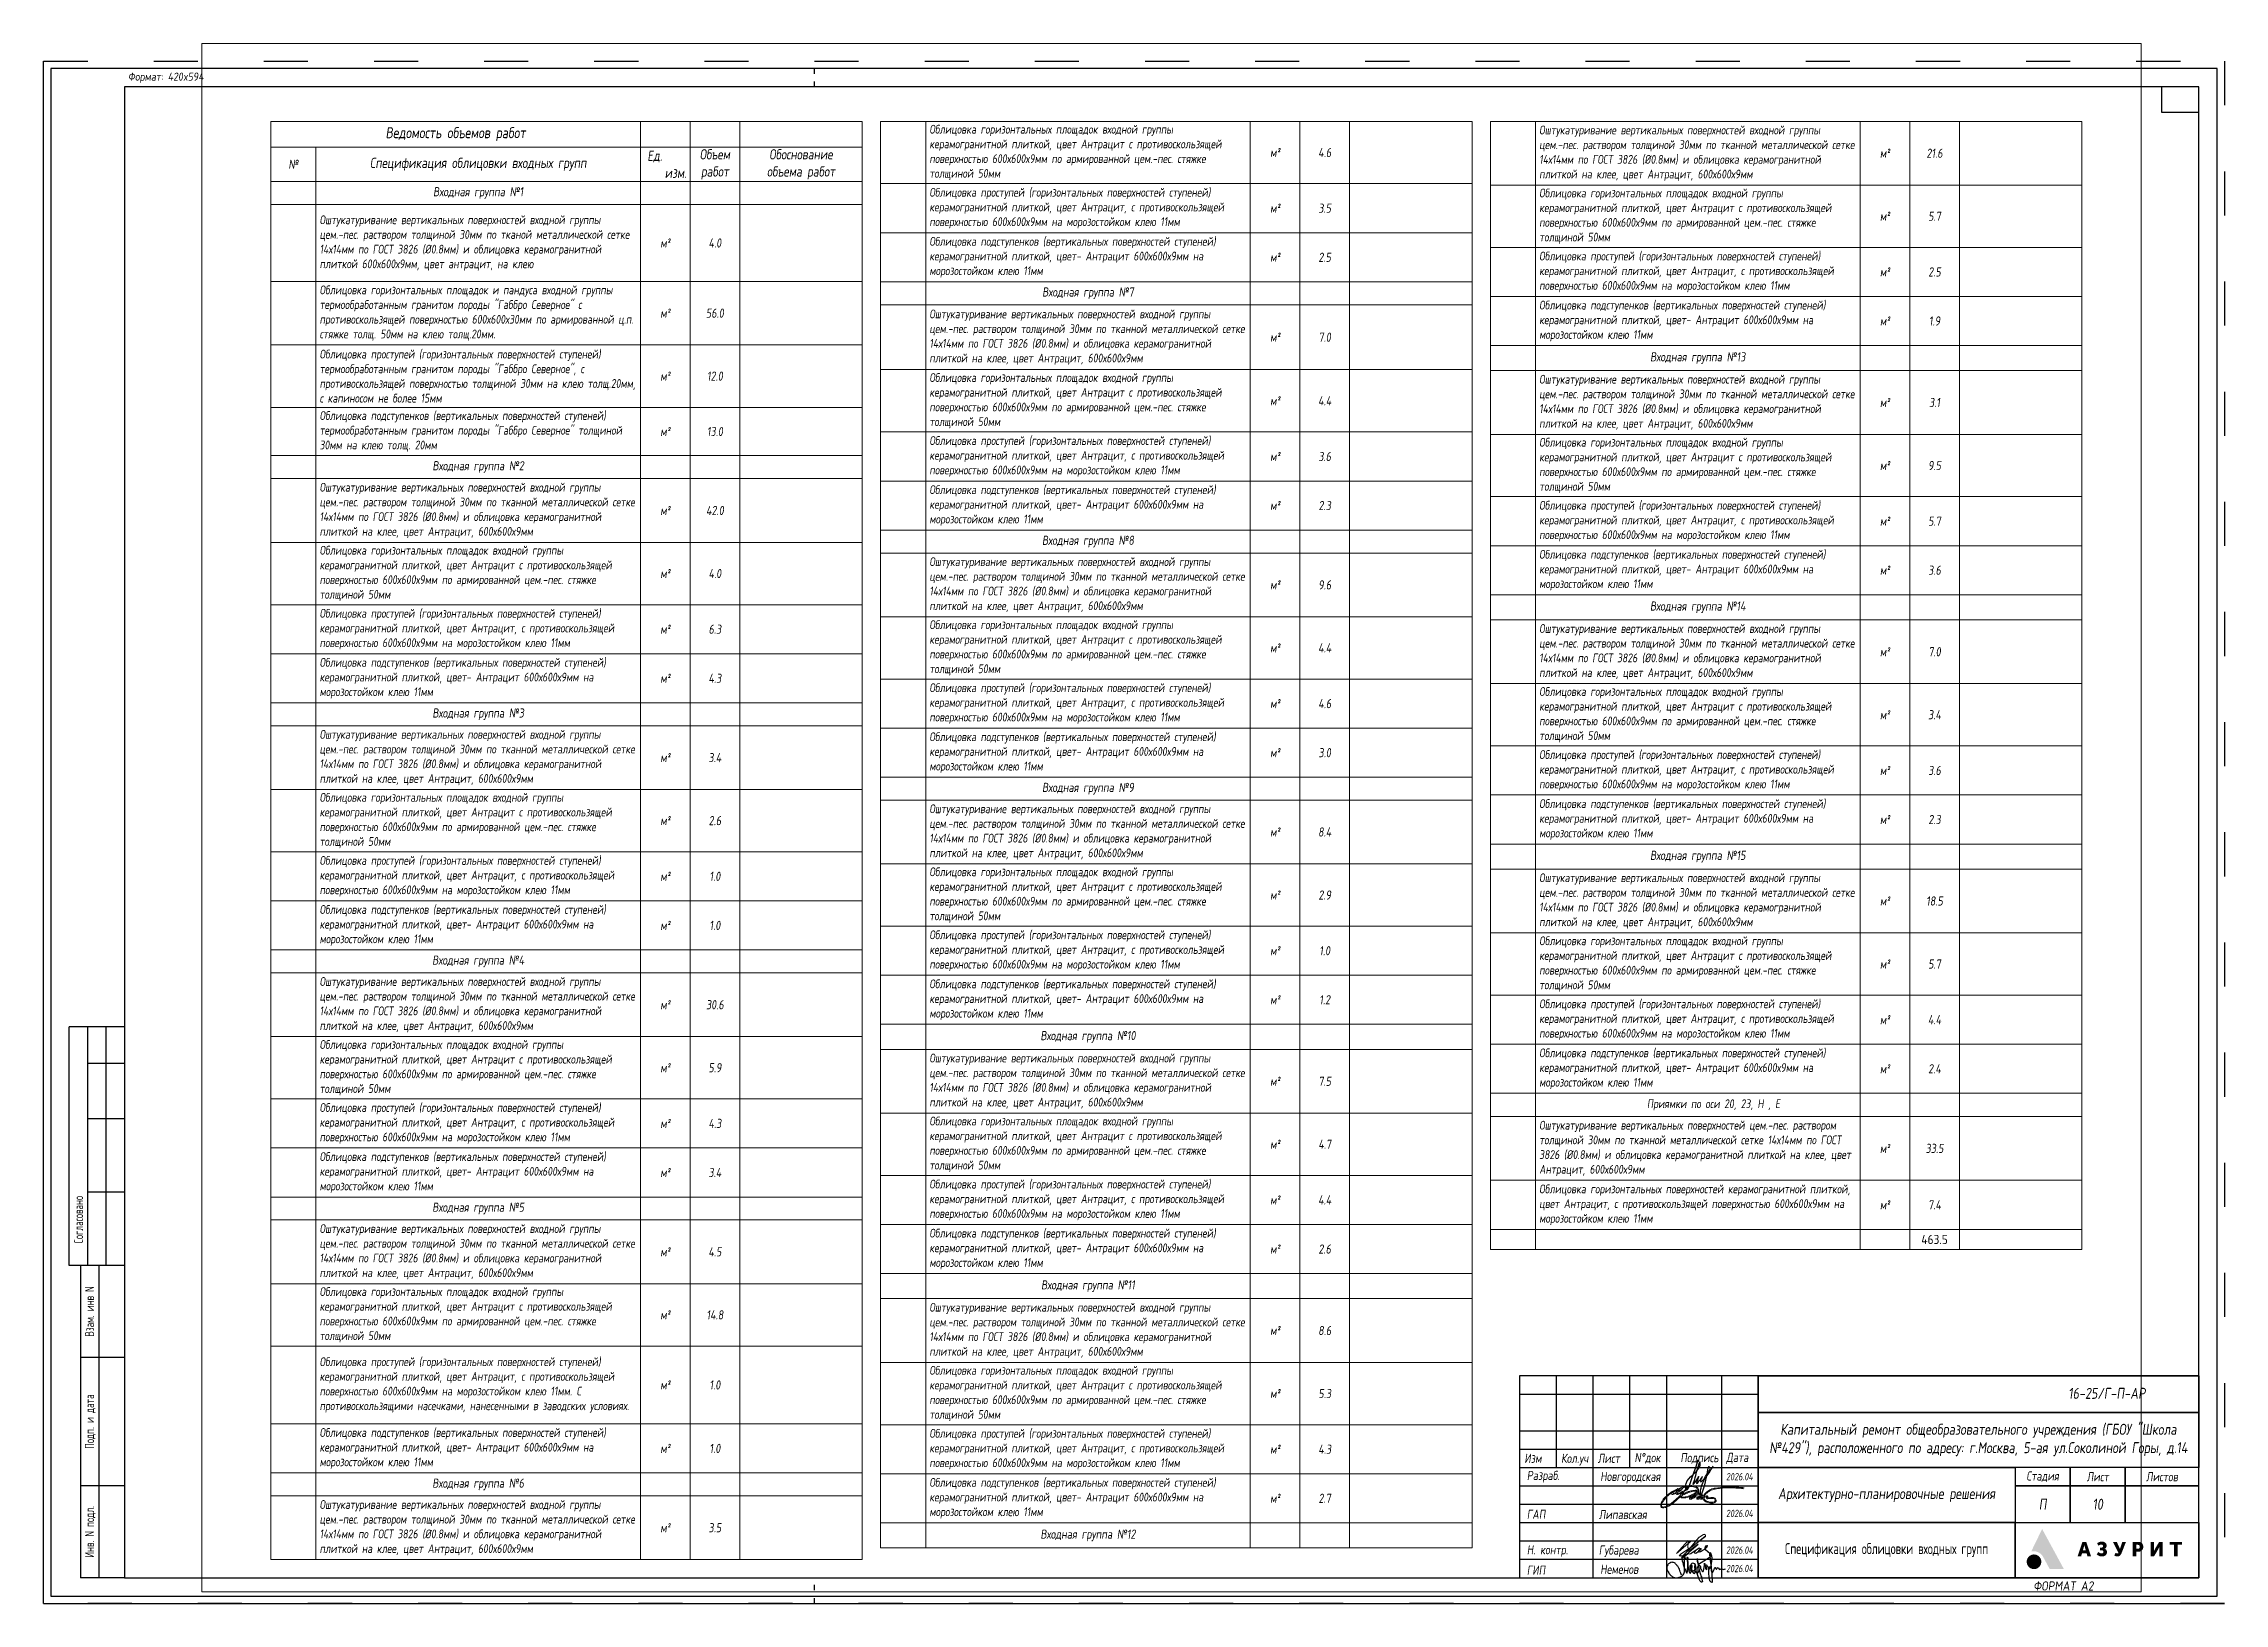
# Paper-space layout 'Специф. облицовки вх групп' of a CAD drawing. Header units: millimetres. Extents: x -371 to 223, y -225 to 200.
# The model-space entities are those that its viewports show. They can reach past a viewport. Long polylines and large blocks are cut down to what shows.
import ezdxf
from ezdxf.enums import TextEntityAlignment as Align

# ---------------------------------------------------------------- set-up
doc = ezdxf.new("R2010")
doc.units = ezdxf.units.MM
doc.header["$MEASUREMENT"] = 0
doc.linetypes.add('ACAD_ISO03W100', pattern=[30, 12, -18])
doc.layers.get('0').update_dxf_attribs({"color": 250, "lineweight": 9})
doc.layers.get('Defpoints').update_dxf_attribs({"color": 8})
doc.layers.add('_RAMKA', color=7, linetype='Continuous')
for name, color, linetype, lineweight in [('_STAMP', 250, 'Continuous', 30), ('_TEXT', 189, 'Continuous', 30), ('АР_Текст', 250, 'Continuous', 5), ('Подписи', 5, 'Continuous', 25)]:
    doc.layers.add(name, color=color, linetype=linetype, lineweight=lineweight)
doc.styles.add('Arial', font='ARIALN.TTF')
doc.styles.add('ISOCPEUR', font='isocpeur.ttf', dxfattribs={"width": 0.7})
doc.styles.add('ISOCPEUR_2', font='isocpeur.ttf', dxfattribs={"width": 0.9, "height": 300})
doc.styles.add('SIMPLEX', font='simplex.shx', dxfattribs={"width": 0.85, "oblique": 7})
doc.styles.add('Архитект', font='isocpeur.ttf', dxfattribs={"width": 0.8, "oblique": 8})
doc.styles.add('Архитектурный размер', font='isocpeur.ttf', dxfattribs={"width": 0.8, "oblique": 8})

psp = doc.layouts.new('Специф. облицовки вх групп')

# ---------------------------------------------------------------- texts
at = {"layer": '_STAMP', "color": 7, "lineweight": -2, "char_height": 3, "attachment_point": 5}
for s, width, heights, insert, style in [('10', 12.0951, [7.28], (188.21, -198.22), 'Архитектурный размер'), ('Спецификация облицовки входных групп', 63.3804, [14.57], (130.71, -210.72), 'ISOCPEUR')]:
    psp.add_mtext_dynamic_manual_height_columns(s, width=width, gutter_width=0, heights=heights, dxfattribs=dict(at, insert=insert, style=style))

msp = doc.modelspace()

# ---------------------------------------------------------------- texts
at = {"style": 'Arial'}
msp.add_text('облицовка ', height=7752.84, dxfattribs=at).set_placement((-121242.5, 510033))

# ---------------------------------------------------------------- blocks, each defined once
blk = doc.blocks.new('_DOP_POLE')
at = {"layer": '_STAMP'}
for p, q in [((-15, 85), (-15, 150)), ((0, 150), (-15, 150)), ((-10, 85), (-10, 150)), ((-5, 85), (-5, 150)), ((0, 150), (0, 0)), ((0, 140), (-10, 140)), ((0, 125), (-10, 125)), ((0, 105), (-10, 105)), ((0, 85), (-15, 85)), ((-12, 85), (-12, 0)), ((-7, 85), (-7, 0)), ((0, 60), (-12, 60)), ((0, 25), (-12, 25)), ((0, 0), (-12, 0))]:
    blk.add_line(p, q, dxfattribs=at)
at = {"layer": '_TEXT', "style": 'ISOCPEUR', "width": 0.7}
for s, p in [('Согласовано', (-12.5, 97.5)), ('Взам. инв N', (-9.5, 72.5)), ('Подп. и дата', (-9.5, 42.5)), ('Инв. N подл.', (-9.5, 12.5))]:
    blk.add_text(s, height=2.5, rotation=90, dxfattribs=at).set_placement(p, align=Align.MIDDLE_CENTER)
blk = doc.blocks.new('*U425')
at = {"color": 0}
for p, q in [((577, 406), (577, 413)), ((587, 406), (577, 406))]:
    blk.add_line(p, q, dxfattribs=at)
at = {"layer": '_RAMKA', "color": 253, "linetype": 'ACAD_ISO03W100', "ltscale": 0.12}
for p, q in [((210, 413), (210, 420)), ((210, 0), (210, 7))]:
    blk.add_line(p, q, dxfattribs=at)
at = {"layer": '_RAMKA', "color": 0}
for points in [[(2, 2), (592, 2), (592, 418), (2, 418)], [(22, 7), (587, 7), (587, 413), (22, 413)]]:
    blk.add_lwpolyline(points, close=True, dxfattribs=at)
at = {"layer": 'Defpoints', "color": 255}
for q in [(0, 420), (594, 0)]:
    blk.add_line((0, 0), q, dxfattribs=at)
at = {"layer": 'Defpoints', "color": 253, "linetype": 'ACAD_ISO03W100'}
blk.add_lwpolyline([(0, 420), (594, 420), (594, 0), (0, 0)], close=True, dxfattribs=at)
at = {"layer": '_RAMKA'}
blk.add_blockref('_DOP_POLE', (22, 7), dxfattribs=at)
at = {"layer": '_RAMKA', "color": 8, "insert": (23, 415.5), "char_height": 2.2, "attachment_point": 4, "style": 'SIMPLEX'}
blk.add_mtext_dynamic_manual_height_columns('Формат: 420x594', width=59.7559, gutter_width=12.5, heights=[0], dxfattribs=at)
at = {"layer": '_RAMKA', "color": 8, "style": 'SIMPLEX', "oblique": 7, "width": 0.85}
blk.add_attdef('ФОРМАТ_А', (542, 3.5), '', height=2.5, dxfattribs=at)
blk = doc.blocks.new('Логотип Азурит')
at = {"layer": '_STAMP', "linetype": 'Continuous', "true_color": 0x2a3756}
h = blk.add_hatch(color=159, dxfattribs=at)
h.dxf.hatch_style = 1
h.paths.add_polyline_path([(-39.4, 8.5), (-40.02, 9.65), (-40.61, 10.74), (-41.14, 11.7), (-41.62, 12.59), (-41.79, 12.89), (-41.86, 13.01), (-41.91, 12.94), (-41.99, 12.78), (-42.39, 11.96), (-42.77, 11.18), (-43.09, 10.5), (-43.47, 9.72), (-44.18, 8.26), (-44.5, 7.6), (-44.73, 7.14), (-44.85, 6.9), (-44.7, 6.93), (-44.51, 6.95), (-44.27, 6.97), (-44.09, 6.97), (-43.91, 6.96), (-43.74, 6.94), (-43.56, 6.91), (-43.39, 6.87), (-43.22, 6.81), (-43.05, 6.75), (-42.89, 6.68), (-42.73, 6.59), (-42.58, 6.5), (-42.43, 6.4), (-42.29, 6.29), (-42.15, 6.17), (-42.03, 6.04), (-41.91, 5.91), (-41.79, 5.77), (-41.72, 5.65), (-41.63, 5.5), (-41.3, 4.9), (-41.02, 4.39), (-40.57, 3.56), (-40.05, 2.59), (-39.78, 2.11), (-37.86, 2.11), (-36.5, 2.11), (-35.94, 2.12), (-36.48, 3.13), (-36.82, 3.75), (-37.16, 4.37), (-37.67, 5.33), (-38.2, 6.3), (-38.54, 6.93), (-38.87, 7.53)])
at = {"layer": '_STAMP', "linetype": 'Continuous', "true_color": 0x1447b7}
h = blk.add_hatch(color=162, dxfattribs=at)
h.dxf.hatch_style = 1
h.paths.add_polyline_path([(-42.09, 4.22), (-42.11, 4.4), (-42.15, 4.58), (-42.2, 4.76), (-42.27, 4.93), (-42.35, 5.1), (-42.45, 5.26), (-42.57, 5.41), (-42.7, 5.55), (-42.8, 5.64), (-42.91, 5.72), (-43.14, 5.86), (-43.38, 5.97), (-43.63, 6.05), (-43.89, 6.09), (-44.15, 6.1), (-44.42, 6.07), (-44.55, 6.04), (-44.68, 6.01), (-44.87, 5.94), (-45.05, 5.85), (-45.22, 5.74), (-45.37, 5.62), (-45.51, 5.49), (-45.63, 5.35), (-45.75, 5.19), (-45.84, 5.03), (-45.92, 4.85), (-45.98, 4.67), (-46.03, 4.49), (-46.06, 4.29), (-46.07, 4.1), (-46.05, 3.9), (-46.02, 3.7), (-45.97, 3.51), (-45.92, 3.37), (-45.87, 3.24), (-45.8, 3.11), (-45.72, 2.99), (-45.64, 2.88), (-45.54, 2.77), (-45.44, 2.67), (-45.33, 2.57), (-45.22, 2.49), (-45.1, 2.41), (-44.98, 2.34), (-44.85, 2.28), (-44.72, 2.22), (-44.58, 2.18), (-44.44, 2.15), (-44.3, 2.13), (-44.05, 2.12), (-43.8, 2.14), (-43.57, 2.19), (-43.34, 2.26), (-43.12, 2.37), (-42.92, 2.5), (-42.73, 2.65), (-42.56, 2.83), (-42.44, 2.99), (-42.34, 3.15), (-42.26, 3.32), (-42.19, 3.49), (-42.14, 3.67), (-42.11, 3.85), (-42.09, 4.03)])
at = {"layer": '_STAMP', "linetype": 'Continuous', "true_color": 0x2a3756}
h = blk.add_hatch(color=159, dxfattribs=at)
h.dxf.hatch_style = 1
h.paths.add_polyline_path([(-29.3, 7.88), (-29.63, 8.84), (-29.86, 9.53), (-30.37, 9.54), (-30.87, 9.54), (-30.93, 9.38), (-31.26, 8.4), (-31.64, 7.27), (-31.97, 6.31), (-32.19, 5.64), (-32.05, 5.63), (-31.71, 5.62), (-31.23, 5.62), (-31.11, 6.03), (-30.99, 6.44), (-30.37, 6.44), (-29.75, 6.44), (-29.63, 6.03), (-29.52, 5.62), (-29.03, 5.62), (-28.54, 5.62), (-28.6, 5.8), (-28.93, 6.79)])
h.paths.add_polyline_path([(-30.77, 7.21), (-30.74, 7.31), (-30.56, 7.93), (-30.43, 8.43), (-30.39, 8.59), (-30.37, 8.65), (-30.35, 8.64), (-30.31, 8.45), (-30.22, 8.08), (-30.11, 7.66), (-30.01, 7.33), (-29.97, 7.21), (-30.37, 7.21)], flags=16)
h = blk.add_hatch(color=159, dxfattribs=at)
h.dxf.hatch_style = 1
h.paths.add_polyline_path([(-24.39, 7.35), (-24.47, 7.43), (-24.56, 7.5), (-24.66, 7.56), (-24.81, 7.65), (-24.74, 7.69), (-24.65, 7.75), (-24.55, 7.86), (-24.45, 7.97), (-24.38, 8.09), (-24.35, 8.18), (-24.32, 8.25), (-24.31, 8.34), (-24.3, 8.45), (-24.3, 8.65), (-24.31, 8.73), (-24.34, 8.82), (-24.41, 8.99), (-24.51, 9.14), (-24.63, 9.28), (-24.78, 9.39), (-24.95, 9.48), (-25.13, 9.55), (-25.34, 9.59), (-25.56, 9.6), (-25.74, 9.6), (-25.91, 9.58), (-26.08, 9.55), (-26.23, 9.51), (-26.39, 9.46), (-26.53, 9.39), (-26.67, 9.32), (-26.8, 9.23), (-26.9, 9.15), (-26.81, 8.98), (-26.64, 8.66), (-26.54, 8.5), (-26.51, 8.5), (-26.46, 8.54), (-26.35, 8.61), (-26.21, 8.67), (-26.07, 8.73), (-25.93, 8.77), (-25.82, 8.79), (-25.72, 8.79), (-25.62, 8.79), (-25.53, 8.76), (-25.46, 8.73), (-25.39, 8.68), (-25.34, 8.62), (-25.3, 8.55), (-25.26, 8.45), (-25.26, 8.36), (-25.27, 8.27), (-25.32, 8.18), (-25.36, 8.13), (-25.39, 8.08), (-25.44, 8.05), (-25.49, 8.02), (-25.63, 7.99), (-25.84, 7.98), (-26.1, 7.97), (-26.1, 7.6), (-26.1, 7.24), (-25.78, 7.23), (-25.54, 7.21), (-25.45, 7.2), (-25.38, 7.18), (-25.33, 7.15), (-25.28, 7.12), (-25.25, 7.08), (-25.21, 7.02), (-25.19, 6.96), (-25.17, 6.9), (-25.17, 6.76), (-25.18, 6.7), (-25.2, 6.64), (-25.23, 6.58), (-25.26, 6.53), (-25.31, 6.49), (-25.37, 6.45), (-25.44, 6.43), (-25.52, 6.41), (-25.69, 6.39), (-25.78, 6.39), (-25.87, 6.41), (-26, 6.45), (-26.16, 6.51), (-26.3, 6.6), (-26.43, 6.69), (-26.53, 6.76), (-26.77, 6.45), (-26.93, 6.26), (-26.97, 6.2), (-26.98, 6.15), (-26.97, 6.11), (-26.94, 6.07), (-26.82, 5.97), (-26.62, 5.84), (-26.41, 5.73), (-26.19, 5.65), (-25.97, 5.59), (-25.78, 5.57), (-25.53, 5.57), (-25.3, 5.58), (-25.12, 5.61), (-24.99, 5.65), (-24.87, 5.71), (-24.75, 5.78), (-24.64, 5.85), (-24.54, 5.94), (-24.45, 6.03), (-24.37, 6.13), (-24.31, 6.23), (-24.25, 6.37), (-24.21, 6.51), (-24.2, 6.66), (-24.2, 6.82), (-24.21, 6.94), (-24.24, 7.06), (-24.28, 7.16), (-24.33, 7.26)])
h = blk.add_hatch(color=159, dxfattribs=at)
h.dxf.hatch_style = 1
h.paths.add_polyline_path([(-19.61, 8.04), (-19.36, 8.68), (-19.14, 9.22), (-19.03, 9.53), (-19.17, 9.54), (-19.52, 9.54), (-20.02, 9.54), (-20.05, 9.44), (-20.31, 8.65), (-20.59, 7.81), (-20.63, 7.68), (-20.66, 7.62), (-20.67, 7.61), (-20.7, 7.67), (-20.82, 7.97), (-21.01, 8.4), (-21.34, 9.1), (-21.54, 9.54), (-22.06, 9.54), (-22.58, 9.54), (-22.4, 9.17), (-21.88, 8.17), (-21.32, 7.06), (-21.11, 6.63), (-21.09, 6.56), (-21.1, 6.52), (-21.15, 6.45), (-21.21, 6.41), (-21.28, 6.38), (-21.37, 6.37), (-21.45, 6.37), (-21.55, 6.39), (-21.64, 6.43), (-21.74, 6.49), (-21.82, 6.53), (-21.86, 6.49), (-21.92, 6.39), (-22.11, 6.05), (-22.23, 5.85), (-22.18, 5.81), (-22.08, 5.75), (-21.95, 5.69), (-21.81, 5.63), (-21.69, 5.59), (-21.51, 5.57), (-21.31, 5.57), (-21.12, 5.59), (-20.97, 5.62), (-20.88, 5.66), (-20.79, 5.71), (-20.71, 5.77), (-20.63, 5.84), (-20.56, 5.93), (-20.48, 6.02), (-20.35, 6.23), (-20.28, 6.35), (-20.21, 6.51), (-19.92, 7.25)])
h = blk.add_hatch(color=159, dxfattribs=at)
h.dxf.hatch_style = 1
h.paths.add_polyline_path([(-14.46, 7.53), (-14.41, 7.64), (-14.37, 7.74), (-14.33, 7.96), (-14.31, 8.19), (-14.32, 8.41), (-14.37, 8.63), (-14.45, 8.83), (-14.5, 8.93), (-14.55, 9.02), (-14.62, 9.1), (-14.69, 9.18), (-14.81, 9.29), (-14.92, 9.37), (-15.06, 9.43), (-15.21, 9.49), (-15.33, 9.52), (-15.49, 9.53), (-16.3, 9.54), (-17.21, 9.54), (-17.21, 7.58), (-17.21, 5.62), (-16.73, 5.62), (-16.25, 5.62), (-16.25, 6.23), (-16.25, 6.83), (-15.87, 6.83), (-15.58, 6.84), (-15.35, 6.86), (-15.17, 6.91), (-14.99, 6.98), (-14.83, 7.08), (-14.69, 7.2), (-14.56, 7.36)])
h.paths.add_polyline_path([(-15.6, 7.68), (-15.67, 7.66), (-15.95, 7.66), (-16.25, 7.66), (-16.25, 8.2), (-16.25, 8.74), (-15.93, 8.73), (-15.64, 8.72), (-15.57, 8.7), (-15.51, 8.67), (-15.42, 8.6), (-15.35, 8.51), (-15.32, 8.45), (-15.3, 8.39), (-15.29, 8.19), (-15.29, 8.07), (-15.3, 8), (-15.32, 7.94), (-15.35, 7.88), (-15.39, 7.82), (-15.43, 7.78), (-15.53, 7.71)], flags=16)
h = blk.add_hatch(color=159, dxfattribs=at)
h.dxf.hatch_style = 1
h.paths.add_polyline_path([(-10.09, 7.82), (-9.98, 8.03), (-9.94, 8.12), (-9.95, 7.93), (-9.96, 7.49), (-9.97, 6.69), (-9.97, 5.62), (-9.5, 5.62), (-9.04, 5.62), (-9.04, 7.58), (-9.04, 9.54), (-9.51, 9.54), (-9.99, 9.54), (-10.36, 8.91), (-10.84, 8.1), (-11.03, 7.78), (-11.26, 7.34), (-11.37, 7.13), (-11.42, 7.05), (-11.41, 7.31), (-11.39, 7.78), (-11.39, 8.55), (-11.39, 9.54), (-11.86, 9.54), (-12.34, 9.54), (-12.34, 7.58), (-12.34, 5.62), (-11.86, 5.62), (-11.37, 5.62), (-11.18, 5.95), (-10.61, 6.89), (-10.31, 7.42)])
h = blk.add_hatch(color=159, dxfattribs=at)
h.dxf.hatch_style = 1
h.paths.add_polyline_path([(-3.74, 9.14), (-3.74, 9.54), (-5.42, 9.54), (-7.09, 9.54), (-7.09, 9.14), (-7.09, 8.74), (-6.5, 8.74), (-5.9, 8.74), (-5.9, 7.18), (-5.9, 5.62), (-5.43, 5.62), (-4.95, 5.62), (-4.95, 7.18), (-4.95, 8.74), (-4.35, 8.74), (-3.74, 8.74)])
blk = doc.blocks.new('подпись Липавская')
at = {"color": 162, "lineweight": 18, "true_color": 0x0034d1}
for points, knots in [([(2.37, -0.61), (1.93, -1.07), (1.46, -1.51), (0.61, -2.25), (0.23, -2.6), (-0.45, -3.08), (-0.76, -3.26), (-1.48, -3.58), (-1.87, -3.75), (-2.42, -3.82), (-2.61, -3.83), (-2.92, -3.65), (-3.01, -3.49), (-3.06, -3.21), (-3.05, -3.07), (-2.98, -2.62), (-2.87, -2.34), (-2.63, -1.87), (-2.49, -1.67), (-2, -1.05), (-1.62, -0.65), (-0.81, 0.06), (-0.37, 0.37), (0.56, 0.91), (1.02, 1.16), (1.57, 1.42), (1.63, 1.45), (1.7, 1.47)], [1.927995, 1.927995, 1.927995, 1.927995, 2.162861, 2.162861, 2.342684, 2.342684, 2.481252, 2.481252, 2.589465, 2.589465, 2.644352, 2.644352, 2.684993, 2.684993, 2.725633, 2.725633, 2.816518, 2.816518, 2.907403, 2.907403, 3.101021, 3.101021, 3.294638, 3.294638, 3.488255, 3.488255, 3.514244, 3.514244, 3.514244, 3.514244]), ([(1.46, 0.08), (1.6, 0.1), (1.76, 0.13), (2.01, 0.2), (2.14, 0.26), (2.5, 0.44), (2.74, 0.61), (2.99, 0.75)], [0.9055552, 0.9055552, 0.9055552, 0.9055552, 0.9629326, 0.9629326, 1.02031, 1.02031, 1.1239395, 1.1239395, 1.1239395, 1.1239395]), ([(6.84, 0.34), (6.58, 0.12), (6.33, -0.04), (5.81, -0.33), (5.54, -0.46), (4.98, -0.69), (4.7, -0.8), (4.23, -0.95), (4.03, -1.01), (3.61, -1.08), (3.41, -1.1), (3.01, -1.11), (2.83, -1.1), (2.6, -1.04), (2.51, -1.02), (2.36, -0.84), (2.35, -0.7), (2.37, -0.61)], [4.3062538, 4.3062538, 4.3062538, 4.3062538, 4.4138757, 4.4138757, 4.5214976, 4.5214976, 4.6291196, 4.6291196, 4.7090277, 4.7090277, 4.7729116, 4.7729116, 4.8231548, 4.8231548, 4.8495834, 4.8495834, 4.87234, 4.87234, 4.87234, 4.87234]), ([(2.79, -0.18), (3.14, 0.06), (3.63, 0.29), (4.33, 0.59), (4.6, 0.68), (5.21, 0.85), (5.56, 0.93), (6.22, 0.99), (6.48, 1.02), (6.76, 0.98)], [4.9347748, 4.9347748, 4.9347748, 4.9347748, 5.0568055, 5.0568055, 5.1788362, 5.1788362, 5.3146558, 5.3146558, 5.3908243, 5.3908243, 5.3908243, 5.3908243]), ([(5.14, 2.26), (5.54, 2.27), (5.95, 2.22), (6.53, 2.02), (6.74, 1.95), (7.15, 1.63), (7.3, 1.35), (7.27, 0.96), (7.25, 0.86), (7.21, 0.78)], [3.9400756, 3.9400756, 3.9400756, 3.9400756, 4.077799, 4.077799, 4.1515227, 4.1515227, 4.2252463, 4.2252463, 4.2499379, 4.2499379, 4.2499379, 4.2499379]), ([(7.21, 0.78), (7.3, 0.68), (7.34, 0.53), (7.34, 0.29), (7.31, 0.18), (7.26, 0.04), (7.24, 0.01), (7.23, -0.02)], [5.43291642, 5.43291642, 5.43291642, 5.43291642, 5.46279586, 5.46279586, 5.4926753, 5.4926753, 5.50331351, 5.50331351, 5.50331351, 5.50331351]), ([(7.23, -0.02), (7.35, -0.01), (7.48, 0), (7.78, 0), (7.98, 0), (8.21, -0.2), (8.27, -0.27), (8.3, -0.38)], [6.0978529, 6.0978529, 6.0978529, 6.0978529, 6.1425729, 6.1425729, 6.1872929, 6.1872929, 6.2036694, 6.2036694, 6.2036694, 6.2036694]), ([(8.67, -0.52), (8.85, -0.06), (9.18, 0.26), (9.85, 0.8), (10.2, 1.06), (11, 1.42), (11.43, 1.52), (12.71, 1.74), (13.56, 1.84), (15.05, 1.91), (15.67, 1.94), (16.76, 1.92), (17.19, 1.87), (18.04, 1.81), (18.47, 1.79), (19.16, 1.73), (19.41, 1.7), (19.66, 1.67)], [7.769656, 7.769656, 7.769656, 7.769656, 7.921996, 7.921996, 8.074335, 8.074335, 8.226675, 8.226675, 8.542229, 8.542229, 8.775159, 8.775159, 8.93404, 8.93404, 9.09292, 9.09292, 9.186254, 9.186254, 9.186254, 9.186254]), ([(6.65, -0.67), (6.5, -0.78), (6.39, -0.88), (6.01, -1.12), (5.72, -1.26), (5.37, -1.38), (5.29, -1.4), (5.16, -1.43), (5.12, -1.44), (5.03, -1.44), (4.98, -1.44), (4.85, -1.35), (4.79, -1.25), (4.79, -1.1), (4.82, -1.05), (4.86, -1), (4.87, -0.98), (4.93, -0.92), (4.98, -0.88), (5.14, -0.76), (5.26, -0.68), (5.47, -0.57), (5.56, -0.52), (5.85, -0.4), (6.04, -0.35), (6.28, -0.28), (6.34, -0.25), (6.41, -0.23)], [5.5967371, 5.5967371, 5.5967371, 5.5967371, 5.6654435, 5.6654435, 5.7341498, 5.7341498, 5.7599769, 5.7599769, 5.7754743, 5.7754743, 5.7848694, 5.7848694, 5.7920528, 5.7920528, 5.7992363, 5.7992363, 5.8064198, 5.8064198, 5.8255794, 5.8255794, 5.8652806, 5.8652806, 5.9049817, 5.9049817, 5.9720452, 5.9720452, 5.9983972, 5.9983972, 5.9983972, 5.9983972]), ([(7.72, -1.23), (7.66, -1.27), (7.58, -1.33), (7.39, -1.42), (7.27, -1.45), (7.09, -1.47), (7.05, -1.47), (6.94, -1.44), (6.87, -1.42), (6.76, -1.27), (6.76, -1.16), (6.79, -1.05), (6.81, -1.02), (6.87, -0.93), (6.91, -0.89), (7.05, -0.77), (7.13, -0.72), (7.39, -0.59), (7.56, -0.53), (7.74, -0.49)], [6.3030834, 6.3030834, 6.3030834, 6.3030834, 6.3311025, 6.3311025, 6.3581066, 6.3581066, 6.3684891, 6.3684891, 6.3749758, 6.3749758, 6.3814625, 6.3814625, 6.3879491, 6.3879491, 6.4022384, 6.4022384, 6.4305971, 6.4305971, 6.4944159, 6.4944159, 6.4944159, 6.4944159]), ([(8.55, -1.23), (8.5, -1.29), (8.43, -1.34), (8.28, -1.41), (8.21, -1.44), (8.08, -1.46), (8.02, -1.46), (7.89, -1.43), (7.82, -1.41), (7.74, -1.3), (7.73, -1.26), (7.72, -1.23)], [6.63437936, 6.63437936, 6.63437936, 6.63437936, 6.65591892, 6.65591892, 6.6718971, 6.6718971, 6.68234273, 6.68234273, 6.6889962, 6.6889962, 6.69151939, 6.69151939, 6.69151939, 6.69151939]), ([(9.71, -1.1), (9.91, -1.1), (10.28, -1.03), (10.96, -0.96), (11.27, -0.96), (11.76, -1.18), (11.95, -1.4), (12.06, -1.84), (12.03, -2.05), (11.81, -2.33), (11.65, -2.4), (11.34, -2.49), (11.16, -2.51), (10.64, -2.52), (10.29, -2.47), (9.75, -2.34), (9.53, -2.25), (9.08, -2.02), (8.85, -1.89), (8.62, -1.53), (8.57, -1.38), (8.55, -1.23)], [7.0162906, 7.0162906, 7.0162906, 7.0162906, 7.0993883, 7.0993883, 7.1824861, 7.1824861, 7.2545595, 7.2545595, 7.301037, 7.301037, 7.3475144, 7.3475144, 7.3939919, 7.3939919, 7.486045, 7.486045, 7.578098, 7.578098, 7.6546435, 7.6546435, 7.6967383, 7.6967383, 7.6967383, 7.6967383]), ([(9.15, -0.62), (9.24, -0.59), (9.32, -0.56), (9.46, -0.53), (9.5, -0.52), (9.64, -0.54), (9.74, -0.59), (9.83, -0.76), (9.82, -0.84), (9.8, -0.93), (9.78, -0.96), (9.75, -1.03), (9.73, -1.06), (9.71, -1.1)], [6.85701628, 6.85701628, 6.85701628, 6.85701628, 6.88166544, 6.88166544, 6.8944683, 6.8944683, 6.90289754, 6.90289754, 6.91132677, 6.91132677, 6.91975601, 6.91975601, 6.93200035, 6.93200035, 6.93200035, 6.93200035])]:
    blk.add_open_spline(points, degree=3, knots=knots, dxfattribs=at)
blk.add_spline([(0, 0), (0, -0.14), (0.26, -0.17), (0.83, 0.02), (1.36, 0.3), (1.92, 0.61), (2.35, 0.91), (2.68, 1.21), (2.91, 1.49), (3.01, 1.7), (3.01, 1.9), (2.67, 1.85), (2.36, 1.68), (1.85, 1.28), (1.51, 0.96), (1.2, 0.55), (1.09, 0.13), (1.2, -0.11), (1.56, -0.15), (2.11, -0.01), (2.49, 0.17), (2.94, 0.45), (3.46, 0.73), (4.07, 1.22), (4.6, 1.8), (4.81, 2.09), (4.91, 2.34), (4.48, 2.06), (4.06, 1.66), (3.75, 1.3), (3.13, 0.53), (2.44, -0.2), (1.67, -0.98), (0.73, -1.82), (-0.12, -2.54), (-1.4, -3.28), (-2.74, -3.44), (-2.71, -2.64), (-2.3, -1.84), (-1.58, -0.98), (-0.54, -0.06), (0.97, 0.85), (2.02, 1.34), (3.46, 1.76), (4.89, 2), (5.88, 1.96), (6.51, 1.76), (6.92, 1.47), (7.04, 1.07), (6.59, 0.45), (5.68, -0.11), (4.4, -0.64), (3.35, -0.86), (2.63, -0.78), (3.8, 0.1), (4.9, 0.51), (6.34, 0.75), (7.08, 0.54), (7.01, 0.1), (6.81, -0.2), (6.42, -0.53), (5.95, -0.87), (5.04, -1.16), (5.37, -0.9), (5.65, -0.75), (5.89, -0.65), (6.21, -0.55), (6.88, -0.34), (7.57, -0.24), (8.03, -0.36), (8.06, -0.43), (8.02, -0.61), (7.66, -0.97), (7.29, -1.19), (7, -1.19), (7.15, -1), (7.39, -0.86), (7.8, -0.72), (8.15, -0.65), (8.39, -0.63), (8.53, -0.73), (8.39, -1.06), (8.2, -1.18), (7.96, -1.18), (8.02, -1.04), (8.18, -0.94), (8.72, -0.9), (9.04, -0.9), (9.57, -0.8), (9.45, -1.1), (10.76, -1.23), (11.72, -1.56), (11.79, -1.85), (10.29, -2.21), (9.46, -1.94), (8.88, -1.48), (8.85, -0.74), (9.24, -0.06), (9.83, 0.47), (10.67, 1.01), (12.16, 1.39), (13.78, 1.6), (15.46, 1.67), (16.61, 1.67), (17.17, 1.63), (18.33, 1.55), (19.63, 1.43)], degree=3, dxfattribs=at)
for points in [[(0.23, 0.07), (0.5, 0.13), (0.64, 0.2), (0.85, 0.31)], [(1.62, 0.72), (1.87, 0.86), (2.1, 1.02), (2.31, 1.19)], [(1.96, 1.06), (1.84, 0.95), (1.73, 0.84), (1.62, 0.72)], [(3.3, 0.36), (3.13, 0.17), (2.96, -0.01), (2.79, -0.18)], [(3.25, 1.96), (3.58, 2.04), (3.9, 2.11), (4.24, 2.17)], [(8.3, -0.38), (8.41, -0.38), (8.55, -0.41), (8.67, -0.52)]]:
    blk.add_open_spline(points, degree=3, dxfattribs=at)
blk = doc.blocks.new('Маркова')
at = {"layer": 'Подписи'}
for points in [[(44384.96, 26840.5), (44384.84, 26841), (44384.62, 26841.2), (44384.35, 26841.2), (44384.24, 26840.96), (44384.24, 26840.55), (44384.41, 26840.01), (44384.62, 26839.21), (44384.92, 26838.49), (44385.18, 26837.92), (44385.36, 26839.06), (44385.43, 26839.91), (44385.43, 26840.64), (44385.43, 26840.89), (44385.19, 26840.95), (44385.19, 26840.77), (44385.34, 26839.78), (44385.66, 26838.18), (44385.84, 26837.88), (44386.06, 26838.38), (44386.19, 26839.11), (44386.19, 26839.42), (44385.86, 26839.42), (44385.74, 26839.02), (44385.85, 26838.57), (44386.16, 26838.35), (44386.41, 26838.02), (44386.59, 26837.89), (44386.84, 26838.65), (44386.91, 26839.29), (44386.72, 26839.71), (44386.37, 26839.83), (44386.03, 26839.65), (44385.9, 26839.34), (44386.01, 26838.87), (44386.13, 26838.49), (44386.23, 26838.35), (44386.53, 26838.44), (44386.8, 26838.81), (44386.69, 26839.42), (44386.69, 26838.93), (44386.91, 26838.2), (44387.08, 26838.02), (44387.16, 26837.94), (44387.37, 26838.08), (44387.53, 26839.05), (44387.42, 26839.79), (44387.17, 26840.7), (44387.77, 26837.87), (44387.91, 26837.45), (44388.05, 26836.95), (44388.14, 26836.54), (44388.14, 26836.2), (44387.88, 26836.28), (44387.54, 26836.8), (44387.3, 26837.47), (44387.19, 26838.24), (44387.19, 26838.85), (44387.56, 26839.4), (44387.69, 26839.4), (44387.84, 26838.89), (44387.99, 26838.52), (44388.2, 26838.24), (44388.31, 26838.24), (44388.45, 26838.62), (44388.56, 26839.33), (44388.56, 26839.82), (44388.99, 26838.58), (44388.84, 26839.38), (44388.96, 26839.55), (44389.15, 26839.24), (44389.31, 26838.93), (44389.48, 26838.73), (44389.74, 26839.03), (44389.9, 26839.65), (44390, 26840.29), (44389.86, 26841.59), (44389.69, 26841.82), (44389.56, 26841.68), (44389.56, 26841.3), (44389.7, 26840.31), (44389.89, 26838.82), (44389.99, 26837.79), (44389.99, 26837.09), (44389.99, 26836.15), (44389.72, 26836.32), (44389.53, 26836.9), (44389.4, 26837.91), (44389.4, 26838.5), (44389.48, 26839.15), (44389.86, 26838.76), (44389.86, 26838.62), (44390.05, 26838.01), (44390.31, 26838.39), (44390.66, 26839.02), (44390.82, 26838.67), (44391.19, 26839.01), (44391.41, 26838.69), (44391.93, 26838.78), (44392.24, 26838.65), (44392.64, 26838.79)], [(44384.16, 26837.52), (44384.02, 26837.95), (44383.86, 26838.46), (44383.67, 26838.92), (44383.36, 26839.36), (44382.92, 26839.82), (44382.37, 26840.02), (44381.91, 26839.87), (44381.53, 26839.53), (44381.38, 26839.14), (44381.38, 26838.69), (44381.61, 26838.16), (44381.82, 26837.83), (44382.25, 26837.39), (44382.84, 26837.07), (44383.53, 26837.07), (44383.96, 26837.22), (44384.63, 26837.82), (44384.75, 26838.6), (44384.75, 26839.25), (44384.75, 26840.2), (44384.75, 26840.92)]]:
    blk.add_spline(points, degree=3, dxfattribs=at)
blk = doc.blocks.new('_Azurit_Stamp 1')
at = {"color": 172, "lineweight": 5, "true_color": 0x1616e3}
for p, q in [((-139.08, 10.13), (-142.24, 6.59)), ((-142.24, 6.59), (-139.1, 9.3)), ((-142.21, 6.54), (-139.11, 9.22)), ((-139.04, 10.09), (-142.2, 6.55)), ((-140.85, 5.54), (-138.99, 7.54)), ((-140.75, 5.57), (-138.98, 7.47)), ((-139.67, 6.2), (-140.33, 5.6)), ((-139.63, 6.16), (-140.3, 5.55)), ((-139.63, 6.16), (-139.53, 6.25)), ((-139.56, 6.3), (-138.92, 6.87)), ((-139.42, 6.35), (-138.94, 6.77)), ((-139.05, 9.27), (-138.81, 9.47)), ((-139.04, 9.35), (-138.85, 9.52)), ((-138.95, 6.63), (-138.93, 6.47)), ((-138.94, 7.6), (-138.62, 7.99)), ((-138.93, 7.53), (-138.46, 8.1)), ((-138.93, 6.47), (-138.73, 6.37)), ((-138.83, 6.87), (-138.9, 6.72)), ((-138.9, 6.72), (-138.88, 6.51)), ((-138.88, 6.51), (-138.73, 6.43)), ((-138.83, 6.87), (-136.34, 9.08)), ((-138.62, 7.49), (-138.82, 7.03)), ((-138.77, 7), (-136.38, 9.12)), ((-138.56, 7.46), (-138.77, 7)), ((-138.73, 6.43), (-138.29, 6.59)), ((-138.73, 6.37), (-138.27, 6.53)), ((-138.71, 6.38), (-138.27, 6.53)), ((-136.41, 9.17), (-138.6, 7.51)), ((-136.38, 9.12), (-138.56, 7.46)), ((-138.5, 8.14), (-136.16, 10.98)), ((-138.33, 8.25), (-136.11, 10.94)), ((-138.29, 6.59), (-136.02, 8.17)), ((-138.25, 6.54), (-137.03, 7.4)), ((-137.03, 7.4), (-137.36, 6.99)), ((-136.85, 7.52), (-137.31, 6.96)), ((-136.85, 7.52), (-135.98, 8.13)), ((-136.82, 6.75), (-136.45, 7.07)), ((-136.78, 6.71), (-136.31, 7.12)), ((-136.02, 8.17), (-136.71, 7.69)), ((-136.66, 7.65), (-136.67, 7.65)), ((-135.74, 7.94), (-136.45, 7.07)), ((-135.7, 7.9), (-136.33, 7.17)), ((-136.33, 7.17), (-135.57, 7.82)), ((-136.31, 7.12), (-136.25, 6.99)), ((-136.26, 7.16), (-135.53, 7.78)), ((-136.2, 7.04), (-136.26, 7.16)), ((-136.25, 6.99), (-136.07, 6.96)), ((-136.2, 7.04), (-136.08, 7.02)), ((-136.15, 10.99), (-134.88, 11.79)), ((-136.11, 10.94), (-134.85, 11.74)), ((-136.08, 7.02), (-135.75, 7.1)), ((-136.07, 6.96), (-135.73, 7.04)), ((-136.02, 8.17), (-135.98, 8.13)), ((-135.75, 7.1), (-134.52, 7.87)), ((-135.73, 7.04), (-134.5, 7.81)), ((-134.38, 7.61), (-133.07, 6.52)), ((-134.34, 7.65), (-133.03, 6.57)), ((-133.81, 8.72), (-133.94, 8.73)), ((-133.86, 8.66), (-133.94, 8.67)), ((-133.84, 8.62), (-133.86, 8.66)), ((-133.78, 8.62), (-133.81, 8.72)), ((-140.57, 5.43), (-140.85, 5.54)), ((-140.57, 5.5), (-140.75, 5.57)), ((-140.33, 5.6), (-140.57, 5.5)), ((-140.3, 5.55), (-140.57, 5.43)), ((-133.33, 5.46), (-136.25, 3.67)), ((-133.3, 5.41), (-136.22, 3.62))]:
    blk.add_line(p, q, dxfattribs=at)
for points in [[(-139.67, 6.2), (-140.48, 5.93), (-141.16, 5.85), (-141.47, 5.91), (-141.44, 6.06), (-141.13, 6.41), (-139.04, 7.78)], [(-139.56, 6.3), (-140.5, 5.98), (-141.16, 5.91), (-141.4, 5.95), (-141.38, 6.03), (-141.09, 6.37), (-139.03, 7.72), (-138.99, 7.54)], [(-138.95, 6.63), (-139.37, 6.3), (-139.53, 6.25)], [(-138.94, 6.77), (-138.96, 6.69), (-139.4, 6.35), (-139.42, 6.35)], [(-139.11, 9.22), (-139.18, 8.38), (-139.04, 7.78)], [(-139.05, 9.27), (-139.12, 8.39), (-138.99, 7.82)], [(-138.99, 7.82), (-138.5, 8.14)], [(-138.98, 7.75), (-138.62, 7.99)], [(-138.98, 7.75), (-138.94, 7.6)], [(-138.98, 7.47), (-138.88, 7.03), (-138.92, 6.87)], [(-138.93, 7.53), (-138.82, 7.03)]]:
    blk.add_lwpolyline(points, dxfattribs=at)
for points in [[(-138.81, 9.48), (-138.44, 9.88, 0.664719), (-138.59, 10.04, 0.116051), (-138.94, 9.82, 0.12803), (-139.09, 9.52), (-139.1, 9.3)], [(-138.85, 9.52), (-138.49, 9.91, 0.620604), (-138.57, 9.99, 0.116009), (-138.89, 9.78, 0.126024), (-139.03, 9.51), (-139.04, 9.35)], [(-138.46, 8.1), (-138.15, 8.3), (-134.38, 11.26, 0.828646), (-134.89, 11.79)], [(-138.33, 8.25), (-138.19, 8.34), (-134.42, 11.3, 0.817588), (-134.85, 11.74)]]:
    blk.add_lwpolyline(points, format="xyb", dxfattribs=at)
for centre, radius, start, end in [((-137.18, 6.86), 0.222, 144.88987, 225.50501), ((-137.18, 6.86), 0.164, 144.88987, 225.50501), ((-137.06, 7.11), 0.486, 237.49461, 304.54737), ((-137.06, 7.11), 0.428, 237.49461, 304.54737), ((-136.39, 9.11), 0.0636, 335.3486, 107.83426), ((-135.63, 7.86), 0.131, 327.14949, 150.15386), ((-135.63, 7.86), 0.0731, 327.14949, 150.15386), ((-133.86, 8.05), 0.682, 96.44723, 194.99017), ((-133.86, 8.05), 0.682, 200.05123, 220.31109), ((-133.86, 8.05), 0.624, 96.44723, 193.56422), ((-135.18, 9.15), 1.44, 299.6881, 338.47758), ((-135.18, 9.15), 1.49, 299.15695, 339.30066), ((-133.86, 8.05), 0.624, 199.06344, 220.31109), ((-133.64, 6.1), 0.707, 295.40478, 36.39859), ((-133.64, 6.1), 0.765, 295.40478, 36.39859)]:
    blk.add_arc(centre, radius, start, end, dxfattribs=at)
at = {"layer": '_STAMP', "lineweight": 30}
for p, q in [((-175, 55), (-175, 30)), ((-165, 55), (-165, 0)), ((-155, 55), (-155, 30)), ((-145, 55), (-145, 0)), ((-130, 55), (-130, 0)), ((-185, 35), (-120, 35)), ((-185, 30), (-120, 30))]:
    blk.add_line(p, q, dxfattribs=at)
at = {"layer": '_STAMP', "lineweight": -2}
for p, q in [((-120, 55), (-120, 0)), ((-185, 50), (-120, 50)), ((-185, 40), (-120, 40)), ((-185, 25), (-120, 25)), ((-185, 20), (-120, 20)), ((-185, 15), (-120, 15)), ((-185, 10), (-120, 10)), ((-185, 5), (-120, 5))]:
    blk.add_line(p, q, dxfattribs=at)
blk.add_lwpolyline([(-185, 0), (0, 0), (0, 55), (-185, 55)], close=True, dxfattribs=at)
at = {"layer": '_STAMP', "lineweight": 30}
for points in [[(-185, 0), (0, 0), (0, 55), (-185, 55)], [(-120, 55), (0, 55), (0, 45), (-120, 45)], [(-120, 45), (0, 45), (0, 30), (-120, 30)], [(-120, 30), (-50, 30), (-50, 15), (-120, 15)], [(-50, 25), (-35, 25), (-35, 30), (-50, 30)], [(-35, 25), (-20, 25), (-20, 30), (-35, 30)], [(-20, 25), (0, 25), (0, 30), (-20, 30)], [(-50, 15), (-35, 15), (-35, 25), (-50, 25)], [(-35, 15), (-20, 15), (-20, 25), (-35, 25)], [(-20, 15), (0, 15), (0, 25), (-20, 25)], [(-120, 15), (-50, 15), (-50, 0), (-120, 0)], [(-50, 15), (0, 15), (0, 0), (-50, 0)]]:
    blk.add_lwpolyline(points, close=True, dxfattribs=at)
at = {"layer": 'Подписи', "color": 172, "true_color": 0x1616e3}
blk.add_spline([(-136.43, 32.05), (-139.7, 24.38), (-139.6, 25.66), (-137.85, 27.93), (-136.42, 29.42), (-135.76, 31.27), (-135.86, 31.58), (-136.02, 31.27), (-137.68, 25.76), (-137.77, 25.44), (-136.12, 27.52), (-136.31, 27.19), (-136.72, 25.64), (-135.24, 27.49), (-135.35, 27.32), (-135.69, 26.26), (-133.25, 29.3), (-133.13, 29.94), (-133.31, 30.15), (-133.88, 28.7), (-135.77, 22.73), (-135.66, 23.83), (-135.09, 25.83), (-133.09, 28.97), (-132.25, 30.48)], degree=3, dxfattribs=at)
at = {"color": 172, "lineweight": 5, "true_color": 0x1616e3}
blk.add_blockref('подпись Липавская', (-143.49, 22.81), dxfattribs=at)
at = {"linetype": 'Continuous'}
blk.add_blockref('Логотип Азурит', (-0.78, 0.22), dxfattribs=at)
at = {"color": 172, "true_color": 0x1616e3, "xscale": 1.418317179910401, "yscale": 1.418317179910401, "zscale": 1.418317179910401}
blk.add_blockref('Маркова', (-63091.7, -38063.47), dxfattribs=at)
at = {"layer": '_STAMP', "style": 'Архитект', "oblique": 8, "width": 0.8}
for p in [(-128.74, 26.5), (-128.74, 16.5), (-128.74, 6.5), (-128.74, 1.5)]:
    blk.add_text('2026.04', height=2, dxfattribs=at).set_placement(p)
at = {"layer": '_STAMP', "color": 7, "lineweight": -2, "attachment_point": 4}
for s, width, gutter_width, heights, insert, char_height, style in [('{\\C256;\\c0;16-25/Г-П-АР}', 69.1586, 0, [9.61], (-35.52, 50.2), 3, 'Архитектурный размер'), ('Изм', 10, 12.5, [0], (-183.67, 32.5), 2.5, 'Архитект'), ('Кол.уч', 10, 12.5, [0], (-173.67, 32.17), 2.5, 'Архитект'), ('Лист', 10, 12.5, [0], (-163.67, 32.5), 2.5, 'Архитект'), ('N%%Dдок', 10, 12.5, [0], (-153.67, 32.5), 2.5, 'Архитект'), ('Подпись', 10, 12.5, [0], (-141.17, 32.5), 2.5, 'Архитект'), ('Дата', 10, 12.5, [0], (-128.67, 32.5), 2.5, 'Архитект'), ('Разраб.', 20, 12.5, [0], (-183, 27.5), 2.5, 'Архитект'), ('Новгородская', 19.0361, 12.5, [0], (-163, 27.23), 2.5, 'Архитект'), ('ГАП', 20, 12.5, [0], (-183, 17.27), 2.5, 'Архитект'), ('Липавская', 19.0361, 12.5, [0], (-163.4, 17.19), 2.5, 'Архитект'), ('Н. контр.', 20, 12.5, [0], (-183, 7.27), 2.5, 'Архитект'), ('Губарева', 19.0361, 12.5, [0], (-163.4, 7.19), 2.5, 'Архитект'), ('ГИП', 20, 12.5, [0], (-183, 2.04), 2.5, 'Архитектурный размер'), ('Неменов', 19.0361, 12.5, [0], (-163, 2.29), 2.5, 'Архитектурный размер')]:
    blk.add_mtext_dynamic_manual_height_columns(s, width=width, gutter_width=gutter_width, heights=heights, dxfattribs=dict(at, insert=insert, char_height=char_height, style=style))
at = {"layer": '_STAMP', "color": 7, "lineweight": -2, "char_height": 3, "attachment_point": 5, "style": 'Архитектурный размер'}
for s, insert, width in [('Капитальный ремонт общеобразовательного учреждения (ГБОУ "Школа №429"), расположенного по адресу: г.Москва, 5-ая ул.Соколиной Горы, д.14', (-60, 37.5), 120), ('Архитектурно-планировочные решения', (-85, 22.5), 70)]:
    blk.add_mtext(s, dxfattribs=dict(at, insert=insert, width=width))
at = {"layer": '_STAMP', "lineweight": -2, "char_height": 2.5, "attachment_point": 5, "style": 'Архитект'}
for s, insert in [('Стадия', (-42.5, 27.5)), ('Лист', (-27.5, 27.5)), ('Листов', (-10, 27.5))]:
    blk.add_mtext_dynamic_manual_height_columns(s, width=15, gutter_width=12.5, heights=[0], dxfattribs=dict(at, insert=insert))
at = {"layer": '_TEXT', "lineweight": -2, "insert": (-42.5, 20), "char_height": 3, "attachment_point": 5, "style": 'Архитект'}
blk.add_mtext_dynamic_manual_height_columns('П', width=13.3529, gutter_width=12.5, heights=[9.08], dxfattribs=at)
blk = doc.blocks.new('*T747')
at = {"layer": 'Defpoints', "color": 8, "linetype": 'ByBlock', "lineweight": 0, "ltscale": 150, "transparency": 16777216}
for p, q in [((0, 0), (16110, 0)), ((0, 0), (0, -700)), ((10068, 0), (10068, -700)), ((11421, 0), (11421, -700)), ((12774, 0), (12774, -700)), ((16110, 0), (16110, -700))]:
    blk.add_line(p, q, dxfattribs=at)
at = {"layer": 'АР_Текст', "color": 0, "lineweight": -2, "ltscale": 150, "transparency": 16777216}
for p, q in [((16610, 0), (32720, 0)), ((16610, 0), (16610, -11131)), ((17840, 0), (17840, -38852)), ((26678, 0), (26678, -38852)), ((28031, 0), (28031, -4369)), ((32720, 0), (32720, -38852)), ((33220, 0), (49331, 0)), ((33220, 0), (33220, -30726)), ((34450, 0), (34450, -30726)), ((43289, 0), (43289, -30726)), ((44641, 0), (44641, -6105)), ((49331, 0), (49331, -30726)), ((0, -700), (16110, -700)), ((1230, -700), (1230, -39170)), ((10068, -700), (10068, -39170)), ((11421, -700), (11421, -15835)), ((12774, -700), (12774, -4363)), ((16110, -700), (16110, -39170)), ((0, -1638), (16110, -1638)), ((16610, -1697), (32720, -1697)), ((33220, -1736), (44641, -1736)), ((45994, -1736), (49331, -1736)), ((0, -2263), (16110, -2263)), ((17840, -3033), (32720, -3033)), ((33220, -3433), (44641, -3433)), ((45994, -3433), (49331, -3433)), ((0, -4363), (16110, -4363)), ((16610, -4369), (32720, -4369)), ((16610, -4994), (28031, -4994)), ((28031, -4994), (28031, -11131)), ((29384, -4994), (32720, -4994)), ((33220, -4769), (44641, -4769)), ((45994, -4769), (49331, -4769)), ((0, -6083), (16110, -6083)), ((12774, -6083), (12774, -7795)), ((33220, -6105), (44641, -6105)), ((45994, -6105), (49331, -6105)), ((45994, -6105), (45994, -6788)), ((16610, -6762), (32720, -6762)), ((33220, -6788), (49331, -6788)), ((44641, -6788), (44641, -12893)), ((0, -7795), (16110, -7795)), ((16610, -8459), (32720, -8459)), ((33220, -8524), (44641, -8524)), ((45994, -8524), (49331, -8524)), ((0, -9097), (16110, -9097)), ((0, -9097), (0, -39170)), ((12774, -9097), (12774, -11466)), ((1230, -9730), (10068, -9730)), ((11421, -9730), (16110, -9730)), ((16610, -9795), (32720, -9795)), ((33220, -10221), (44641, -10221)), ((45994, -10221), (49331, -10221)), ((17840, -11131), (32720, -11131)), ((0, -11466), (16110, -11466)), ((16610, -11756), (28031, -11756)), ((16610, -11756), (16610, -38852)), ((28031, -11756), (28031, -17861)), ((29384, -11756), (32720, -11756)), ((33220, -11557), (44641, -11557)), ((45994, -11557), (49331, -11557)), ((33220, -12893), (44641, -12893)), ((45994, -12893), (49331, -12893)), ((45994, -12893), (45994, -13577)), ((0, -13163), (16110, -13163)), ((12774, -13163), (12774, -15835)), ((16610, -13492), (32720, -13492)), ((33220, -13577), (49331, -13577)), ((44641, -13577), (44641, -19682)), ((1230, -14499), (16110, -14499)), ((16610, -15189), (32720, -15189)), ((33220, -15313), (44641, -15313)), ((45994, -15313), (49331, -15313)), ((0, -15835), (11421, -15835)), ((12774, -15835), (16110, -15835)), ((0, -16460), (10068, -16460)), ((11421, -16460), (11421, -36809)), ((12774, -16460), (16110, -16460)), ((16610, -16525), (32720, -16525)), ((33220, -17010), (44641, -17010)), ((45994, -17010), (49331, -17010)), ((0, -18196), (16110, -18196)), ((16610, -17861), (32720, -17861)), ((29384, -17861), (29384, -18486)), ((33220, -18346), (44641, -18346)), ((45994, -18346), (49331, -18346)), ((16610, -18486), (32720, -18486)), ((28031, -18486), (28031, -24591)), ((0, -19893), (16110, -19893)), ((33220, -19682), (44641, -19682)), ((45994, -19682), (49331, -19682)), ((45994, -19682), (45994, -20365)), ((16610, -20222), (32720, -20222)), ((33220, -20365), (49331, -20365)), ((44641, -20365), (44641, -30726)), ((1230, -21229), (16110, -21229)), ((16610, -21919), (32720, -21919)), ((0, -22565), (16110, -22565)), ((12774, -22565), (12774, -23190)), ((33220, -22101), (44641, -22101)), ((45994, -22101), (49331, -22101)), ((1230, -23190), (16110, -23190)), ((16610, -23255), (32720, -23255)), ((33220, -23798), (44641, -23798)), ((45994, -23798), (49331, -23798)), ((1230, -24926), (16110, -24926)), ((16610, -24591), (32720, -24591)), ((29384, -24591), (29384, -25275)), ((16610, -25275), (32720, -25275)), ((28031, -25275), (28031, -31380)), ((33220, -25134), (44641, -25134)), ((45994, -25134), (49331, -25134)), ((0, -26623), (16110, -26623)), ((33220, -26470), (44641, -26470)), ((45994, -26470), (49331, -26470)), ((16610, -27011), (32720, -27011)), ((33220, -27104), (44641, -27104)), ((45994, -27104), (49331, -27104)), ((0, -27959), (16110, -27959)), ((16610, -28708), (32720, -28708)), ((33220, -28840), (44641, -28840)), ((45994, -28840), (49331, -28840)), ((1230, -29295), (16110, -29295)), ((12774, -29295), (12774, -29920)), ((0, -29920), (16110, -29920)), ((16610, -30044), (32720, -30044)), ((33220, -30176), (44641, -30176)), ((45994, -30176), (49331, -30176)), ((33220, -30726), (44641, -30726)), ((45994, -30726), (49331, -30726)), ((16610, -31380), (32720, -31380)), ((29384, -31380), (29384, -32063)), ((0, -31656), (16110, -31656)), ((16610, -32063), (32720, -32063)), ((28031, -32063), (28031, -38168)), ((0, -33353), (16110, -33353)), ((16610, -33799), (32720, -33799)), ((0, -35473), (16110, -35473)), ((16610, -35496), (32720, -35496)), ((0, -36809), (16110, -36809)), ((16610, -36832), (32720, -36832)), ((1230, -37434), (16110, -37434)), ((11421, -37434), (11421, -39170)), ((16610, -38168), (32720, -38168)), ((29384, -38168), (29384, -38852)), ((0, -39170), (16110, -39170)), ((16610, -38852), (32720, -38852))]:
    blk.add_line(p, q, dxfattribs=at)
at = {"layer": 'АР_Текст', "color": 0, "linetype": 'ByBlock', "lineweight": -2, "ltscale": 150, "transparency": 16777216}
for p, q in [((29384, 0), (29384, -17861)), ((45994, 0), (45994, -6105)), ((0, -700), (0, -9097)), ((44641, -1736), (45994, -1736)), ((16610, -3033), (17840, -3033)), ((44641, -3433), (45994, -3433)), ((12774, -4363), (12774, -6083)), ((28031, -4369), (28031, -4994)), ((28031, -4994), (29384, -4994)), ((44641, -4769), (45994, -4769)), ((44641, -6105), (45994, -6105)), ((44641, -6105), (44641, -6788)), ((45994, -6788), (45994, -12893)), ((12774, -7795), (12774, -9097)), ((44641, -8524), (45994, -8524)), ((0, -9730), (1230, -9730)), ((10068, -9730), (11421, -9730)), ((44641, -10221), (45994, -10221)), ((16610, -11131), (17840, -11131)), ((16610, -11131), (16610, -11756)), ((28031, -11131), (28031, -11756)), ((12774, -11466), (12774, -13163)), ((28031, -11756), (29384, -11756)), ((44641, -11557), (45994, -11557)), ((44641, -12893), (45994, -12893)), ((44641, -12893), (44641, -13577)), ((45994, -13577), (45994, -19682)), ((0, -14499), (1230, -14499)), ((44641, -15313), (45994, -15313)), ((11421, -15835), (12774, -15835)), ((11421, -15835), (11421, -16460)), ((12774, -15835), (12774, -22565)), ((10068, -16460), (12774, -16460)), ((44641, -17010), (45994, -17010)), ((28031, -17861), (28031, -18486)), ((44641, -18346), (45994, -18346)), ((29384, -18486), (29384, -24591)), ((44641, -19682), (45994, -19682)), ((44641, -19682), (44641, -20365)), ((45994, -20365), (45994, -30726)), ((0, -21229), (1230, -21229)), ((44641, -22101), (45994, -22101)), ((0, -23190), (1230, -23190)), ((12774, -23190), (12774, -29295)), ((44641, -23798), (45994, -23798)), ((0, -24926), (1230, -24926)), ((28031, -24591), (28031, -25275)), ((29384, -25275), (29384, -31380)), ((44641, -25134), (45994, -25134)), ((44641, -26470), (45994, -26470)), ((44641, -27104), (45994, -27104)), ((44641, -28840), (45994, -28840)), ((0, -29295), (1230, -29295)), ((12774, -29920), (12774, -39170)), ((44641, -30176), (45994, -30176)), ((44641, -30726), (45994, -30726)), ((28031, -31380), (28031, -32063)), ((29384, -32063), (29384, -38168)), ((11421, -36809), (11421, -37434)), ((0, -37434), (1230, -37434)), ((28031, -38168), (28031, -38852))]:
    blk.add_line(p, q, dxfattribs=at)
at = {"layer": 'АР_Текст', "color": 0, "ltscale": 150, "transparency": 16777216}
for s, insert, char_height, width, attachment_point, style in [('Ведомость объемов работ', (5034, -350), 300, 9768.21, 5, 'Архитектурный размер'), ('Облицовка горизонтальных площадок входной группы  керамогранитной плиткой, цвет Антрацит с противоскользящей поверхностью 600х600х9мм по армированной цем.-пес. стяжке толщиной 50мм', (17940, -848), 240, 8638.56, 4, 'Архитектурный размер'), ('Оштукатуривание вертикальных поверхностей входной группы цем.-пес. раствором толщиной 30мм по тканной металлической сетке 14х14мм по ГОСТ 3826 (Ø0.8мм) и облицовка керамогранитной плиткой на клее, цвет Антрацит, 600х600х9мм', (34550, -868), 240, 8638.56, 4, 'Архитектурный размер'), ('№', (615, -1169), 250, 929.65, 5, 'Архитектурный размер'), ('Спецификация облицовки входных групп ', (5649, -1169), 280, 8538.56, 5, 'Архитектурный размер'), ('Ед.          изм.', (10745, -1169), 280, 1252.71, 5, 'Архитектурный размер'), ('Объем работ', (12097, -1169), 280, 1252.71, 5, 'Архитектурный размер'), ('Обоснование^Jобъема работ', (14442, -1169), 280, 3236.58, 5, 'Архитектурный размер'), ('м²', (27355, -848), 250, 1052.71, 5, 'Архитектурный размер'), ('4.6', (28707, -848), 250, 1052.71, 5, 'Архитектурный размер'), ('м²', (43965, -868), 250, 1052.71, 5, 'Архитектурный размер'), ('21.6', (45318, -868), 250, 1052.71, 5, 'Архитектурный размер'), ('Входная группа №1', (5649, -1950), 250, 8538.56, 5, 'Архитектурный размер'), ('Облицовка проступей (горизонтальных поверхностей ступеней) керамогранитной плиткой, цвет Антрацит, с противоскользящей поверхностью 600х600х9мм на морозостойком клею 11мм', (17940, -2365), 240, 8638.56, 4, 'Архитектурный размер'), ('м²', (27355, -2365), 250, 1052.71, 5, 'Архитектурный размер'), ('3.5', (28707, -2365), 250, 1052.71, 5, 'Архитектурный размер'), ('Облицовка горизонтальных площадок входной группы  керамогранитной плиткой, цвет Антрацит с противоскользящей поверхностью 600х600х9мм по армированной цем.-пес. стяжке толщиной 50мм', (34550, -2584), 240, 8638.56, 4, 'Архитектурный размер'), ('Оштукатуривание вертикальных поверхностей входной группы цем.-пес. раствором толщиной 30мм по тканой металлической сетке 14х14мм по ГОСТ 3826 (Ø0.8мм) и облицовка керамогранитной плиткой 600х600х9мм, цвет антрацит, на клею ', (1330, -3313), 240, 8638.56, 4, 'Архитектурный размер'), ('м²', (43965, -2584), 250, 1052.71, 5, 'Архитектурный размер'), ('5.7', (45318, -2584), 250, 1052.71, 5, 'Архитектурный размер'), ('м²', (10745, -3313), 250, 1052.71, 5, 'Архитектурный размер'), ('4.0', (12097, -3313), 250, 1052.71, 5, 'Архитектурный размер'), ('Облицовка подступенков (вертикальных поверхностей ступеней) керамогранитной плиткой, цвет- Антрацит 600х600х9мм на морозостойком клею 11мм', (17940, -3701), 240, 8638.56, 4, 'Архитектурный размер'), ('Облицовка проступей (горизонтальных поверхностей ступеней) керамогранитной плиткой, цвет Антрацит, с противоскользящей поверхностью 600х600х9мм на морозостойком клею 11мм', (34550, -4101), 240, 8638.56, 4, 'Архитектурный размер'), ('м²', (27355, -3701), 250, 1052.71, 5, 'Архитектурный размер'), ('2.5', (28707, -3701), 250, 1052.71, 5, 'Архитектурный размер'), ('м²', (43965, -4101), 250, 1052.71, 5, 'Архитектурный размер'), ('2.5', (45318, -4101), 250, 1052.71, 5, 'Архитектурный размер'), ('Облицовка горизонтальных площадок и пандуса входной группы термообработанным гранитом породы "Габбро Северное" с противоскользящей поверхностью 600х600х30мм по армированной ц.п. стяжке толщ. 50мм на клею толщ.20мм.', (1330, -5223), 240, 8638.56, 4, 'Архитектурный размер'), ('Входная группа №7', (22259, -4681), 250, 8538.56, 5, 'Архитектурный размер'), ('м²', (10745, -5223), 250, 1052.71, 5, 'Архитектурный размер'), ('56.0', (12097, -5223), 250, 1052.71, 5, 'Архитектурный размер'), ('Оштукатуривание вертикальных поверхностей входной группы цем.-пес. раствором толщиной 30мм по тканной металлической сетке 14х14мм по ГОСТ 3826 (Ø0.8мм) и облицовка керамогранитной плиткой на клее, цвет Антрацит, 600х600х9мм', (17940, -5878), 240, 8638.56, 4, 'Архитектурный размер'), ('Облицовка подступенков (вертикальных поверхностей ступеней) керамогранитной плиткой, цвет- Антрацит 600х600х9мм на морозостойком клею 11мм', (34550, -5437), 240, 8638.56, 4, 'Архитектурный размер'), ('м²', (43965, -5437), 250, 1052.71, 5, 'Архитектурный размер'), ('1.9', (45318, -5437), 250, 1052.71, 5, 'Архитектурный размер'), ('м²', (27355, -5878), 250, 1052.71, 5, 'Архитектурный размер'), ('7.0', (28707, -5878), 250, 1052.71, 5, 'Архитектурный размер'), ('Облицовка проступей (горизонтальных поверхностей ступеней) \\Pтермообработанным гранитом породы "Габбро Северное", с противоскользящей поверхностью толщиной 30мм на клею толщ.20мм, с капиносом не более 15мм', (1330, -6939), 240, 8638.56, 4, 'Архитектурный размер'), ('Входная группа №13', (38869, -6447), 250, 8538.56, 5, 'Архитектурный размер'), ('м²', (10745, -6939), 250, 1052.71, 5, 'Архитектурный размер'), ('12.0', (12097, -6939), 250, 1052.71, 5, 'Архитектурный размер'), ('Облицовка горизонтальных площадок входной группы  керамогранитной плиткой, цвет Антрацит с противоскользящей поверхностью 600х600х9мм по армированной цем.-пес. стяжке толщиной 50мм', (17940, -7611), 240, 8638.56, 4, 'Архитектурный размер'), ('Оштукатуривание вертикальных поверхностей входной группы цем.-пес. раствором толщиной 30мм по тканной металлической сетке 14х14мм по ГОСТ 3826 (Ø0.8мм) и облицовка керамогранитной плиткой на клее, цвет Антрацит, 600х600х9мм', (34550, -7656), 240, 8638.56, 4, 'Архитектурный размер'), ('м²', (27355, -7611), 250, 1052.71, 5, 'Архитектурный размер'), ('4.4', (28707, -7611), 250, 1052.71, 5, 'Архитектурный размер'), ('м²', (43965, -7656), 250, 1052.71, 5, 'Архитектурный размер'), ('3.1', (45318, -7656), 250, 1052.71, 5, 'Архитектурный размер'), ('Облицовка подступенков (вертикальных поверхностей ступеней) термообработанным гранитом породы "Габбро Северное" толщиной 30мм на клею толщ. 20мм', (1330, -8446), 240, 8638.56, 4, 'Архитектурный размер'), ('м²', (10745, -8446), 250, 1052.71, 5, 'Архитектурный размер'), ('13.0', (12097, -8446), 250, 1052.71, 5, 'Архитектурный размер'), ('Облицовка проступей (горизонтальных поверхностей ступеней) керамогранитной плиткой, цвет Антрацит, с противоскользящей поверхностью 600х600х9мм на морозостойком клею 11мм', (17940, -9127), 240, 8638.56, 4, 'Архитектурный размер'), ('Облицовка горизонтальных площадок входной группы  керамогранитной плиткой, цвет Антрацит с противоскользящей поверхностью 600х600х9мм по армированной цем.-пес. стяжке толщиной 50мм', (34550, -9373), 240, 8638.56, 4, 'Архитектурный размер'), ('Входная группа №2', (5649, -9413), 250, 8538.56, 5, 'Архитектурный размер'), ('м²', (27355, -9127), 250, 1052.71, 5, 'Архитектурный размер'), ('3.6', (28707, -9127), 250, 1052.71, 5, 'Архитектурный размер'), ('м²', (43965, -9373), 250, 1052.71, 5, 'Архитектурный размер'), ('9.5', (45318, -9373), 250, 1052.71, 5, 'Архитектурный размер'), ('Оштукатуривание вертикальных поверхностей входной группы цем.-пес. раствором толщиной 30мм по тканной металлической сетке 14х14мм по ГОСТ 3826 (Ø0.8мм) и облицовка керамогранитной плиткой на клее, цвет Антрацит, 600х600х9мм', (1330, -10598), 240, 8638.56, 4, 'Архитектурный размер'), ('Облицовка подступенков (вертикальных поверхностей ступеней) керамогранитной плиткой, цвет- Антрацит 600х600х9мм на морозостойком клею 11мм', (17940, -10463), 240, 8638.56, 4, 'Архитектурный размер'), ('м²', (10745, -10598), 250, 1052.71, 5, 'Архитектурный размер'), ('42.0', (12097, -10598), 250, 1052.71, 5, 'Архитектурный размер'), ('м²', (27355, -10463), 250, 1052.71, 5, 'Архитектурный размер'), ('2.3', (28707, -10463), 250, 1052.71, 5, 'Архитектурный размер'), ('Облицовка проступей (горизонтальных поверхностей ступеней) керамогранитной плиткой, цвет Антрацит, с противоскользящей поверхностью 600х600х9мм на морозостойком клею 11мм', (34550, -10889), 240, 8638.56, 4, 'Архитектурный размер'), ('Входная группа №8', (22259, -11444), 250, 8538.56, 5, 'Архитектурный размер'), ('м²', (43965, -10889), 250, 1052.71, 5, 'Архитектурный размер'), ('5.7', (45318, -10889), 250, 1052.71, 5, 'Архитектурный размер'), ('Облицовка горизонтальных площадок входной группы  керамогранитной плиткой, цвет Антрацит с противоскользящей поверхностью 600х600х9мм по армированной цем.-пес. стяжке толщиной 50мм', (1330, -12314), 240, 8638.56, 4, 'Архитектурный размер'), ('Оштукатуривание вертикальных поверхностей входной группы цем.-пес. раствором толщиной 30мм по тканной металлической сетке 14х14мм по ГОСТ 3826 (Ø0.8мм) и облицовка керамогранитной плиткой на клее, цвет Антрацит, 600х600х9мм', (17940, -12624), 240, 8638.56, 4, 'Архитектурный размер'), ('Облицовка подступенков (вертикальных поверхностей ступеней) керамогранитной плиткой, цвет- Антрацит 600х600х9мм на морозостойком клею 11мм', (34550, -12225), 240, 8638.56, 4, 'Архитектурный размер'), ('м²', (10745, -12314), 250, 1052.71, 5, 'Архитектурный размер'), ('4.0', (12097, -12314), 250, 1052.71, 5, 'Архитектурный размер'), ('м²', (43965, -12225), 250, 1052.71, 5, 'Архитектурный размер'), ('3.6', (45318, -12225), 250, 1052.71, 5, 'Архитектурный размер'), ('м²', (27355, -12624), 250, 1052.71, 5, 'Архитектурный размер'), ('9.6', (28707, -12624), 250, 1052.71, 5, 'Архитектурный размер'), ('Облицовка проступей (горизонтальных поверхностей ступеней) керамогранитной плиткой, цвет Антрацит, с противоскользящей поверхностью 600х600х9мм на морозостойком клею 11мм', (1330, -13831), 240, 8638.56, 4, 'Архитектурный размер'), ('Облицовка горизонтальных площадок входной группы  керамогранитной плиткой, цвет Антрацит с противоскользящей поверхностью 600х600х9мм по армированной цем.-пес. стяжке толщиной 50мм', (17940, -14341), 240, 8638.56, 4, 'Архитектурный размер'), ('Входная группа №14', (38869, -13235), 250, 8538.56, 5, 'Архитектурный размер'), ('м²', (10745, -13831), 250, 1052.71, 5, 'Архитектурный размер'), ('6.3', (12097, -13831), 250, 1052.71, 5, 'Архитектурный размер'), ('м²', (27355, -14341), 250, 1052.71, 5, 'Архитектурный размер'), ('4.4', (28707, -14341), 250, 1052.71, 5, 'Архитектурный размер'), ('Оштукатуривание вертикальных поверхностей входной группы цем.-пес. раствором толщиной 30мм по тканной металлической сетке 14х14мм по ГОСТ 3826 (Ø0.8мм) и облицовка керамогранитной плиткой на клее, цвет Антрацит, 600х600х9мм', (34550, -14445), 240, 8638.56, 4, 'Архитектурный размер'), ('Облицовка подступенков (вертикальных поверхностей ступеней) керамогранитной плиткой, цвет- Антрацит 600х600х9мм на морозостойком клею 11мм', (1330, -15167), 240, 8638.56, 4, 'Архитектурный размер'), ('м²', (43965, -14445), 250, 1052.71, 5, 'Архитектурный размер'), ('7.0', (45318, -14445), 250, 1052.71, 5, 'Архитектурный размер'), ('м²', (10745, -15167), 250, 1052.71, 5, 'Архитектурный размер'), ('4.3', (12097, -15167), 250, 1052.71, 5, 'Архитектурный размер'), ('Облицовка проступей (горизонтальных поверхностей ступеней) керамогранитной плиткой, цвет Антрацит, с противоскользящей поверхностью 600х600х9мм на морозостойком клею 11мм', (17940, -15857), 240, 8638.56, 4, 'Архитектурный размер'), ('Облицовка горизонтальных площадок входной группы  керамогранитной плиткой, цвет Антрацит с противоскользящей поверхностью 600х600х9мм по армированной цем.-пес. стяжке толщиной 50мм', (34550, -16161), 240, 8638.56, 4, 'Архитектурный размер'), ('Входная группа №3', (5649, -16147), 250, 8538.56, 5, 'Архитектурный размер'), ('м²', (27355, -15857), 250, 1052.71, 5, 'Архитектурный размер'), ('4.6', (28707, -15857), 250, 1052.71, 5, 'Архитектурный размер'), ('м²', (43965, -16161), 250, 1052.71, 5, 'Архитектурный размер'), ('3.4', (45318, -16161), 250, 1052.71, 5, 'Архитектурный размер'), ('Оштукатуривание вертикальных поверхностей входной группы цем.-пес. раствором толщиной 30мм по тканной металлической сетке 14х14мм по ГОСТ 3826 (Ø0.8мм) и облицовка керамогранитной плиткой на клее, цвет Антрацит, 600х600х9мм', (1330, -17328), 240, 8638.56, 4, 'Архитектурный размер'), ('Облицовка подступенков (вертикальных поверхностей ступеней) керамогранитной плиткой, цвет- Антрацит 600х600х9мм на морозостойком клею 11мм', (17940, -17193), 240, 8638.56, 4, 'Архитектурный размер'), ('м²', (10745, -17328), 250, 1052.71, 5, 'Архитектурный размер'), ('3.4', (12097, -17328), 250, 1052.71, 5, 'Архитектурный размер'), ('м²', (27355, -17193), 250, 1052.71, 5, 'Архитектурный размер'), ('3.0', (28707, -17193), 250, 1052.71, 5, 'Архитектурный размер'), ('Облицовка проступей (горизонтальных поверхностей ступеней) керамогранитной плиткой, цвет Антрацит, с противоскользящей поверхностью 600х600х9мм на морозостойком клею 11мм', (34550, -17678), 240, 8638.56, 4, 'Архитектурный размер'), ('м²', (43965, -17678), 250, 1052.71, 5, 'Архитектурный размер'), ('3.6', (45318, -17678), 250, 1052.71, 5, 'Архитектурный размер'), ('Облицовка горизонтальных площадок входной группы  керамогранитной плиткой, цвет Антрацит с противоскользящей поверхностью 600х600х9мм по армированной цем.-пес. стяжке толщиной 50мм', (1330, -19044), 240, 8638.56, 4, 'Архитектурный размер'), ('Входная группа №9', (22259, -18174), 250, 8538.56, 5, 'Архитектурный размер'), ('м²', (10745, -19044), 250, 1052.71, 5, 'Архитектурный размер'), ('2.6', (12097, -19044), 250, 1052.71, 5, 'Архитектурный размер'), ('Оштукатуривание вертикальных поверхностей входной группы цем.-пес. раствором толщиной 30мм по тканной металлической сетке 14х14мм по ГОСТ 3826 (Ø0.8мм) и облицовка керамогранитной плиткой на клее, цвет Антрацит, 600х600х9мм', (17940, -19354), 240, 8638.56, 4, 'Архитектурный размер'), ('Облицовка подступенков (вертикальных поверхностей ступеней) керамогранитной плиткой, цвет- Антрацит 600х600х9мм на морозостойком клею 11мм', (34550, -19014), 240, 8638.56, 4, 'Архитектурный размер'), ('м²', (43965, -19014), 250, 1052.71, 5, 'Архитектурный размер'), ('2.3', (45318, -19014), 250, 1052.71, 5, 'Архитектурный размер'), ('м²', (27355, -19354), 250, 1052.71, 5, 'Архитектурный размер'), ('8.4', (28707, -19354), 250, 1052.71, 5, 'Архитектурный размер'), ('Облицовка проступей (горизонтальных поверхностей ступеней) керамогранитной плиткой, цвет Антрацит, с противоскользящей поверхностью 600х600х9мм на морозостойком клею 11мм', (1330, -20561), 240, 8638.56, 4, 'Архитектурный размер'), ('Входная группа №15', (38869, -20024), 250, 8538.56, 5, 'Архитектурный размер'), ('м²', (10745, -20561), 250, 1052.71, 5, 'Архитектурный размер'), ('1.0', (12097, -20561), 250, 1052.71, 5, 'Архитектурный размер'), ('Облицовка горизонтальных площадок входной группы  керамогранитной плиткой, цвет Антрацит с противоскользящей поверхностью 600х600х9мм по армированной цем.-пес. стяжке толщиной 50мм', (17940, -21071), 240, 8638.56, 4, 'Архитектурный размер'), ('Оштукатуривание вертикальных поверхностей входной группы цем.-пес. раствором толщиной 30мм по тканной металлической сетке 14х14мм по ГОСТ 3826 (Ø0.8мм) и облицовка керамогранитной плиткой на клее, цвет Антрацит, 600х600х9мм', (34550, -21233), 240, 8638.56, 4, 'Архитектурный размер'), ('Облицовка подступенков (вертикальных поверхностей ступеней) керамогранитной плиткой, цвет- Антрацит 600х600х9мм на морозостойком клею 11мм', (1330, -21897), 240, 8638.56, 4, 'Архитектурный размер'), ('м²', (27355, -21071), 250, 1052.71, 5, 'Архитектурный размер'), ('2.9', (28707, -21071), 250, 1052.71, 5, 'Архитектурный размер'), ('м²', (43965, -21233), 250, 1052.71, 5, 'Архитектурный размер'), ('18.5', (45318, -21233), 250, 1052.71, 5, 'Архитектурный размер'), ('м²', (10745, -21897), 250, 1052.71, 5, 'Архитектурный размер'), ('1.0', (12097, -21897), 250, 1052.71, 5, 'Архитектурный размер'), ('Облицовка проступей (горизонтальных поверхностей ступеней) керамогранитной плиткой, цвет Антрацит, с противоскользящей поверхностью 600х600х9мм на морозостойком клею 11мм', (17940, -22587), 240, 8638.56, 4, 'Архитектурный размер'), ('м²', (27355, -22587), 250, 1052.71, 5, 'Архитектурный размер'), ('1.0', (28707, -22587), 250, 1052.71, 5, 'Архитектурный размер'), ('Облицовка горизонтальных площадок входной группы  керамогранитной плиткой, цвет Антрацит с противоскользящей поверхностью 600х600х9мм по армированной цем.-пес. стяжке толщиной 50мм', (34550, -22950), 240, 8638.56, 4, 'Архитектурный размер'), ('Входная группа №4', (5649, -22877), 250, 8538.56, 5, 'Архитектурный размер'), ('м²', (43965, -22950), 250, 1052.71, 5, 'Архитектурный размер'), ('5.7', (45318, -22950), 250, 1052.71, 5, 'Архитектурный размер'), ('Оштукатуривание вертикальных поверхностей входной группы цем.-пес. раствором толщиной 30мм по тканной металлической сетке 14х14мм по ГОСТ 3826 (Ø0.8мм) и облицовка керамогранитной плиткой на клее, цвет Антрацит, 600х600х9мм', (1330, -24058), 240, 8638.56, 4, 'Архитектурный размер'), ('Облицовка подступенков (вертикальных поверхностей ступеней) керамогранитной плиткой, цвет- Антрацит 600х600х9мм на морозостойком клею 11мм', (17940, -23923), 240, 8638.56, 4, 'Архитектурный размер'), ('м²', (10745, -24058), 250, 1052.71, 5, 'Архитектурный размер'), ('30.6', (12097, -24058), 250, 1052.71, 5, 'Архитектурный размер'), ('м²', (27355, -23923), 250, 1052.71, 5, 'Архитектурный размер'), ('1.2', (28707, -23923), 250, 1052.71, 5, 'Архитектурный размер'), ('Облицовка проступей (горизонтальных поверхностей ступеней) керамогранитной плиткой, цвет Антрацит, с противоскользящей поверхностью 600х600х9мм на морозостойком клею 11мм', (34550, -24466), 240, 8638.56, 4, 'Архитектурный размер'), ('м²', (43965, -24466), 250, 1052.71, 5, 'Архитектурный размер'), ('4.4', (45318, -24466), 250, 1052.71, 5, 'Архитектурный размер'), ('Входная группа №10', (22259, -24933), 250, 8538.56, 5, 'Архитектурный размер'), ('Облицовка горизонтальных площадок входной группы  керамогранитной плиткой, цвет Антрацит с противоскользящей поверхностью 600х600х9мм по армированной цем.-пес. стяжке толщиной 50мм', (1330, -25774), 240, 8638.56, 4, 'Архитектурный размер'), ('Оштукатуривание вертикальных поверхностей входной группы цем.-пес. раствором толщиной 30мм по тканной металлической сетке 14х14мм по ГОСТ 3826 (Ø0.8мм) и облицовка керамогранитной плиткой на клее, цвет Антрацит, 600х600х9мм', (17940, -26143), 240, 8638.56, 4, 'Архитектурный размер'), ('Облицовка подступенков (вертикальных поверхностей ступеней) керамогранитной плиткой, цвет- Антрацит 600х600х9мм на морозостойком клею 11мм', (34550, -25802), 240, 8638.56, 4, 'Архитектурный размер'), ('м²', (10745, -25774), 250, 1052.71, 5, 'Архитектурный размер'), ('5.9', (12097, -25774), 250, 1052.71, 5, 'Архитектурный размер'), ('м²', (27355, -26143), 250, 1052.71, 5, 'Архитектурный размер'), ('7.5', (28707, -26143), 250, 1052.71, 5, 'Архитектурный размер'), ('м²', (43965, -25802), 250, 1052.71, 5, 'Архитектурный размер'), ('2.4', (45318, -25802), 250, 1052.71, 5, 'Архитектурный размер'), ('Облицовка проступей (горизонтальных поверхностей ступеней) керамогранитной плиткой, цвет Антрацит, с противоскользящей поверхностью 600х600х9мм на морозостойком клею 11мм', (1330, -27291), 240, 8638.56, 4, 'Архитектурный размер'), ('                        Приямки по оси 20, 23, Н , Е', (34550, -26787), 240, 8638.56, 4, 'Архитектурный размер'), ('м²', (10745, -27291), 250, 1052.71, 5, 'Архитектурный размер'), ('4.3', (12097, -27291), 250, 1052.71, 5, 'Архитектурный размер'), ('Облицовка горизонтальных площадок входной группы  керамогранитной плиткой, цвет Антрацит с противоскользящей поверхностью 600х600х9мм по армированной цем.-пес. стяжке толщиной 50мм', (17940, -27859), 240, 8638.56, 4, 'Архитектурный размер'), ('Оштукатуривание вертикальных поверхностей цем.-пес. раствором толщиной 30мм по тканной металлической сетке 14х14мм по ГОСТ 3826 (Ø0.8мм) и облицовка керамогранитной плиткой на клее, цвет Антрацит, 600х600х9мм', (34550, -27972), 240, 8638.56, 4, 'Архитектурный размер'), ('м²', (27355, -27859), 250, 1052.71, 5, 'Архитектурный размер'), ('4.7', (28707, -27859), 250, 1052.71, 5, 'Архитектурный размер'), ('м²', (43965, -27972), 250, 1052.71, 5, 'Архитектурный размер'), ('33.5', (45318, -27972), 250, 1052.71, 5, 'Архитектурный размер'), ('Облицовка подступенков (вертикальных поверхностей ступеней) керамогранитной плиткой, цвет- Антрацит 600х600х9мм на морозостойком клею 11мм', (1330, -28627), 240, 8638.56, 4, 'Архитектурный размер'), ('м²', (10745, -28627), 250, 1052.71, 5, 'Архитектурный размер'), ('3.4', (12097, -28627), 250, 1052.71, 5, 'Архитектурный размер'), ('Облицовка проступей (горизонтальных поверхностей ступеней) керамогранитной плиткой, цвет Антрацит, с противоскользящей поверхностью 600х600х9мм на морозостойком клею 11мм', (17940, -29376), 240, 8638.56, 4, 'Архитектурный размер'), ('Облицовка горизонтальных поверхностей керамогранитной плиткой, цвет Антрацит, с противоскользящей поверхностью 600х600х9мм на морозостойком клею 11мм', (34550, -29508), 240, 8638.56, 4, 'Архитектурный размер'), ('Входная группа №5', (5649, -29607), 250, 8538.56, 5, 'Архитектурный размер'), ('м²', (27355, -29376), 250, 1052.71, 5, 'Архитектурный размер'), ('4.4', (28707, -29376), 250, 1052.71, 5, 'Архитектурный размер'), ('м²', (43965, -29508), 250, 1052.71, 5, 'Архитектурный размер'), ('7.4', (45318, -29508), 250, 1052.71, 5, 'Архитектурный размер'), ('Оштукатуривание вертикальных поверхностей входной группы цем.-пес. раствором толщиной 30мм по тканной металлической сетке 14х14мм по ГОСТ 3826 (Ø0.8мм) и облицовка керамогранитной плиткой на клее, цвет Антрацит, 600х600х9мм', (1330, -30788), 240, 8638.56, 4, 'Архитектурный размер'), ('Облицовка подступенков (вертикальных поверхностей ступеней) керамогранитной плиткой, цвет- Антрацит 600х600х9мм на морозостойком клею 11мм', (17940, -30712), 240, 8638.56, 4, 'Архитектурный размер'), ('м²', (10745, -30788), 250, 1052.71, 5, 'Архитектурный размер'), ('4.5', (12097, -30788), 250, 1052.71, 5, 'Архитектурный размер'), ('м²', (27355, -30712), 250, 1052.71, 5, 'Архитектурный размер'), ('2.6', (28707, -30712), 250, 1052.71, 5, 'Архитектурный размер'), ('463.5', (45318, -30451), 250, 1332.71, 5, 'ISOCPEUR_2'), ('Облицовка горизонтальных площадок входной группы  керамогранитной плиткой, цвет Антрацит с противоскользящей поверхностью 600х600х9мм по армированной цем.-пес. стяжке толщиной 50мм', (1330, -32504), 240, 8638.56, 4, 'Архитектурный размер'), ('Входная группа №11', (22259, -31722), 250, 8538.56, 5, 'Архитектурный размер'), ('м²', (10745, -32504), 250, 1052.71, 5, 'Архитектурный размер'), ('14.8', (12097, -32504), 250, 1052.71, 5, 'Архитектурный размер'), ('Оштукатуривание вертикальных поверхностей входной группы цем.-пес. раствором толщиной 30мм по тканной металлической сетке 14х14мм по ГОСТ 3826 (Ø0.8мм) и облицовка керамогранитной плиткой на клее, цвет Антрацит, 600х600х9мм', (17940, -32931), 240, 8638.56, 4, 'Архитектурный размер'), ('м²', (27355, -32931), 250, 1052.71, 5, 'Архитектурный размер'), ('8.6', (28707, -32931), 250, 1052.71, 5, 'Архитектурный размер'), ('Облицовка проступей (горизонтальных поверхностей ступеней) керамогранитной плиткой, цвет Антрацит, с противоскользящей поверхностью 600х600х9мм на морозостойком клею 11мм. С противоскользящими насечками, нанесенными в заводских условиях.', (1330, -34413), 240, 8638.56, 4, 'Архитектурный размер'), ('м²', (10745, -34413), 250, 1052.71, 5, 'Архитектурный размер'), ('1.0', (12097, -34413), 250, 1052.71, 5, 'Архитектурный размер'), ('Облицовка горизонтальных площадок входной группы  керамогранитной плиткой, цвет Антрацит с противоскользящей поверхностью 600х600х9мм по армированной цем.-пес. стяжке толщиной 50мм', (17940, -34648), 240, 8638.56, 4, 'Архитектурный размер'), ('м²', (27355, -34648), 250, 1052.71, 5, 'Архитектурный размер'), ('5.3', (28707, -34648), 250, 1052.71, 5, 'Архитектурный размер'), ('Облицовка подступенков (вертикальных поверхностей ступеней) керамогранитной плиткой, цвет- Антрацит 600х600х9мм на морозостойком клею 11мм', (1330, -36141), 240, 8638.56, 4, 'Архитектурный размер'), ('Облицовка проступей (горизонтальных поверхностей ступеней) керамогранитной плиткой, цвет Антрацит, с противоскользящей поверхностью 600х600х9мм на морозостойком клею 11мм', (17940, -36164), 240, 8638.56, 4, 'Архитектурный размер'), ('м²', (10745, -36141), 250, 1052.71, 5, 'Архитектурный размер'), ('1.0', (12097, -36141), 250, 1052.71, 5, 'Архитектурный размер'), ('м²', (27355, -36164), 250, 1052.71, 5, 'Архитектурный размер'), ('4.3', (28707, -36164), 250, 1052.71, 5, 'Архитектурный размер'), ('Входная группа №6', (5649, -37122), 250, 8538.56, 5, 'Архитектурный размер'), ('Облицовка подступенков (вертикальных поверхностей ступеней) керамогранитной плиткой, цвет- Антрацит 600х600х9мм на морозостойком клею 11мм', (17940, -37500), 240, 8638.56, 4, 'Архитектурный размер'), ('м²', (27355, -37500), 250, 1052.71, 5, 'Архитектурный размер'), ('2.7', (28707, -37500), 250, 1052.71, 5, 'Архитектурный размер'), ('Оштукатуривание вертикальных поверхностей входной группы цем.-пес. раствором толщиной 30мм по тканной металлической сетке 14х14мм по ГОСТ 3826 (Ø0.8мм) и облицовка керамогранитной плиткой на клее, цвет Антрацит, 600х600х9мм', (1330, -38302), 240, 8638.56, 4, 'Архитектурный размер'), ('м²', (10745, -38302), 250, 1052.71, 5, 'Архитектурный размер'), ('3.5', (12097, -38302), 250, 1052.71, 5, 'Архитектурный размер'), ('Входная группа №12', (22259, -38510), 250, 8538.56, 5, 'Архитектурный размер')]:
    blk.add_mtext(s, dxfattribs=dict(at, insert=insert, char_height=char_height, width=width, attachment_point=attachment_point, style=style))
blk = doc.blocks.new('*T1208')
at = {"layer": 'АР_Текст', "color": 0, "lineweight": -2, "ltscale": 150, "transparency": 16777216}
for p, q in [((0, 0), (16110, 0)), ((0, 0), (0, -11131)), ((1230, 0), (1230, -38852)), ((10068, 0), (10068, -38852)), ((11421, 0), (11421, -4369)), ((16110, 0), (16110, -38852)), ((0, -1697), (16110, -1697)), ((1230, -3033), (16110, -3033)), ((0, -4369), (16110, -4369)), ((0, -4994), (11421, -4994)), ((11421, -4994), (11421, -11131)), ((12774, -4994), (16110, -4994)), ((0, -6762), (16110, -6762)), ((0, -8459), (16110, -8459)), ((0, -9795), (16110, -9795)), ((1230, -11131), (16110, -11131)), ((0, -11756), (11421, -11756)), ((0, -11756), (0, -38852)), ((11421, -11756), (11421, -17861)), ((12774, -11756), (16110, -11756)), ((0, -13492), (16110, -13492)), ((0, -15189), (16110, -15189)), ((0, -16525), (16110, -16525)), ((0, -17861), (16110, -17861)), ((12774, -17861), (12774, -18486)), ((0, -18486), (16110, -18486)), ((11421, -18486), (11421, -24591)), ((0, -20222), (16110, -20222)), ((0, -21919), (16110, -21919)), ((0, -23255), (16110, -23255)), ((0, -24591), (16110, -24591)), ((12774, -24591), (12774, -25275)), ((0, -25275), (16110, -25275)), ((11421, -25275), (11421, -31380)), ((0, -27011), (16110, -27011)), ((0, -28708), (16110, -28708)), ((0, -30044), (16110, -30044)), ((0, -31380), (16110, -31380)), ((12774, -31380), (12774, -32063)), ((0, -32063), (16110, -32063)), ((11421, -32063), (11421, -38168)), ((0, -33799), (16110, -33799)), ((0, -35496), (16110, -35496)), ((0, -36832), (16110, -36832)), ((0, -38168), (16110, -38168)), ((12774, -38168), (12774, -38852)), ((0, -38852), (16110, -38852))]:
    blk.add_line(p, q, dxfattribs=at)
at = {"layer": 'АР_Текст', "color": 0, "linetype": 'ByBlock', "lineweight": -2, "ltscale": 150, "transparency": 16777216}
for p, q in [((12774, 0), (12774, -17861)), ((0, -3033), (1230, -3033)), ((11421, -4369), (11421, -4994)), ((11421, -4994), (12774, -4994)), ((0, -11131), (1230, -11131)), ((0, -11131), (0, -11756)), ((11421, -11131), (11421, -11756)), ((11421, -11756), (12774, -11756)), ((11421, -17861), (11421, -18486)), ((12774, -18486), (12774, -24591)), ((11421, -24591), (11421, -25275)), ((12774, -25275), (12774, -31380)), ((11421, -31380), (11421, -32063)), ((12774, -32063), (12774, -38168)), ((11421, -38168), (11421, -38852))]:
    blk.add_line(p, q, dxfattribs=at)
at = {"layer": 'АР_Текст', "color": 0, "ltscale": 150, "transparency": 16777216, "style": 'Архитектурный размер'}
for s, insert, char_height, width, attachment_point in [('Облицовка горизонтальных площадок входной группы  керамогранитной плиткой, цвет Антрацит с противоскользящей поверхностью 600х600х9мм по армированной цем.-пес. стяжке толщиной 50мм', (1330, -848), 240, 8638.56, 4), ('м²', (10745, -848), 250, 1052.71, 5), ('4.6', (12097, -848), 250, 1052.71, 5), ('Облицовка проступей (горизонтальных поверхностей ступеней) керамогранитной плиткой, цвет Антрацит, с противоскользящей поверхностью 600х600х9мм на морозостойком клею 11мм', (1330, -2365), 240, 8638.56, 4), ('м²', (10745, -2365), 250, 1052.71, 5), ('3.5', (12097, -2365), 250, 1052.71, 5), ('Облицовка подступенков (вертикальных поверхностей ступеней) керамогранитной плиткой, цвет- Антрацит 600х600х9мм на морозостойком клею 11мм', (1330, -3701), 240, 8638.56, 4), ('м²', (10745, -3701), 250, 1052.71, 5), ('2.5', (12097, -3701), 250, 1052.71, 5), ('Входная группа №7', (5649, -4681), 250, 8538.56, 5), ('Оштукатуривание вертикальных поверхностей входной группы цем.-пес. раствором толщиной 30мм по тканной металлической сетке 14х14мм по ГОСТ 3826 (Ø0.8мм) и облицовка керамогранитной плиткой на клее, цвет Антрацит, 600х600х9мм', (1330, -5878), 240, 8638.56, 4), ('м²', (10745, -5878), 250, 1052.71, 5), ('7.0', (12097, -5878), 250, 1052.71, 5), ('Облицовка горизонтальных площадок входной группы  керамогранитной плиткой, цвет Антрацит с противоскользящей поверхностью 600х600х9мм по армированной цем.-пес. стяжке толщиной 50мм', (1330, -7611), 240, 8638.56, 4), ('м²', (10745, -7611), 250, 1052.71, 5), ('4.4', (12097, -7611), 250, 1052.71, 5), ('Облицовка проступей (горизонтальных поверхностей ступеней) керамогранитной плиткой, цвет Антрацит, с противоскользящей поверхностью 600х600х9мм на морозостойком клею 11мм', (1330, -9127), 240, 8638.56, 4), ('м²', (10745, -9127), 250, 1052.71, 5), ('3.6', (12097, -9127), 250, 1052.71, 5), ('Облицовка подступенков (вертикальных поверхностей ступеней) керамогранитной плиткой, цвет- Антрацит 600х600х9мм на морозостойком клею 11мм', (1330, -10463), 240, 8638.56, 4), ('м²', (10745, -10463), 250, 1052.71, 5), ('2.3', (12097, -10463), 250, 1052.71, 5), ('Входная группа №8', (5649, -11444), 250, 8538.56, 5), ('Оштукатуривание вертикальных поверхностей входной группы цем.-пес. раствором толщиной 30мм по тканной металлической сетке 14х14мм по ГОСТ 3826 (Ø0.8мм) и облицовка керамогранитной плиткой на клее, цвет Антрацит, 600х600х9мм', (1330, -12624), 240, 8638.56, 4), ('м²', (10745, -12624), 250, 1052.71, 5), ('9.6', (12097, -12624), 250, 1052.71, 5), ('Облицовка горизонтальных площадок входной группы  керамогранитной плиткой, цвет Антрацит с противоскользящей поверхностью 600х600х9мм по армированной цем.-пес. стяжке толщиной 50мм', (1330, -14341), 240, 8638.56, 4), ('м²', (10745, -14341), 250, 1052.71, 5), ('4.4', (12097, -14341), 250, 1052.71, 5), ('Облицовка проступей (горизонтальных поверхностей ступеней) керамогранитной плиткой, цвет Антрацит, с противоскользящей поверхностью 600х600х9мм на морозостойком клею 11мм', (1330, -15857), 240, 8638.56, 4), ('м²', (10745, -15857), 250, 1052.71, 5), ('4.6', (12097, -15857), 250, 1052.71, 5), ('Облицовка подступенков (вертикальных поверхностей ступеней) керамогранитной плиткой, цвет- Антрацит 600х600х9мм на морозостойком клею 11мм', (1330, -17193), 240, 8638.56, 4), ('м²', (10745, -17193), 250, 1052.71, 5), ('3.0', (12097, -17193), 250, 1052.71, 5), ('Входная группа №9', (5649, -18174), 250, 8538.56, 5), ('Оштукатуривание вертикальных поверхностей входной группы цем.-пес. раствором толщиной 30мм по тканной металлической сетке 14х14мм по ГОСТ 3826 (Ø0.8мм) и облицовка керамогранитной плиткой на клее, цвет Антрацит, 600х600х9мм', (1330, -19354), 240, 8638.56, 4), ('м²', (10745, -19354), 250, 1052.71, 5), ('8.4', (12097, -19354), 250, 1052.71, 5), ('Облицовка горизонтальных площадок входной группы  керамогранитной плиткой, цвет Антрацит с противоскользящей поверхностью 600х600х9мм по армированной цем.-пес. стяжке толщиной 50мм', (1330, -21071), 240, 8638.56, 4), ('м²', (10745, -21071), 250, 1052.71, 5), ('2.9', (12097, -21071), 250, 1052.71, 5), ('Облицовка проступей (горизонтальных поверхностей ступеней) керамогранитной плиткой, цвет Антрацит, с противоскользящей поверхностью 600х600х9мм на морозостойком клею 11мм', (1330, -22587), 240, 8638.56, 4), ('м²', (10745, -22587), 250, 1052.71, 5), ('1.0', (12097, -22587), 250, 1052.71, 5), ('Облицовка подступенков (вертикальных поверхностей ступеней) керамогранитной плиткой, цвет- Антрацит 600х600х9мм на морозостойком клею 11мм', (1330, -23923), 240, 8638.56, 4), ('м²', (10745, -23923), 250, 1052.71, 5), ('1.2', (12097, -23923), 250, 1052.71, 5), ('Входная группа №10', (5649, -24933), 250, 8538.56, 5), ('Оштукатуривание вертикальных поверхностей входной группы цем.-пес. раствором толщиной 30мм по тканной металлической сетке 14х14мм по ГОСТ 3826 (Ø0.8мм) и облицовка керамогранитной плиткой на клее, цвет Антрацит, 600х600х9мм', (1330, -26143), 240, 8638.56, 4), ('м²', (10745, -26143), 250, 1052.71, 5), ('7.5', (12097, -26143), 250, 1052.71, 5), ('Облицовка горизонтальных площадок входной группы  керамогранитной плиткой, цвет Антрацит с противоскользящей поверхностью 600х600х9мм по армированной цем.-пес. стяжке толщиной 50мм', (1330, -27859), 240, 8638.56, 4), ('м²', (10745, -27859), 250, 1052.71, 5), ('4.7', (12097, -27859), 250, 1052.71, 5), ('Облицовка проступей (горизонтальных поверхностей ступеней) керамогранитной плиткой, цвет Антрацит, с противоскользящей поверхностью 600х600х9мм на морозостойком клею 11мм', (1330, -29376), 240, 8638.56, 4), ('м²', (10745, -29376), 250, 1052.71, 5), ('4.4', (12097, -29376), 250, 1052.71, 5), ('Облицовка подступенков (вертикальных поверхностей ступеней) керамогранитной плиткой, цвет- Антрацит 600х600х9мм на морозостойком клею 11мм', (1330, -30712), 240, 8638.56, 4), ('м²', (10745, -30712), 250, 1052.71, 5), ('2.6', (12097, -30712), 250, 1052.71, 5), ('Входная группа №11', (5649, -31722), 250, 8538.56, 5), ('Оштукатуривание вертикальных поверхностей входной группы цем.-пес. раствором толщиной 30мм по тканной металлической сетке 14х14мм по ГОСТ 3826 (Ø0.8мм) и облицовка керамогранитной плиткой на клее, цвет Антрацит, 600х600х9мм', (1330, -32931), 240, 8638.56, 4), ('м²', (10745, -32931), 250, 1052.71, 5), ('8.6', (12097, -32931), 250, 1052.71, 5), ('Облицовка горизонтальных площадок входной группы  керамогранитной плиткой, цвет Антрацит с противоскользящей поверхностью 600х600х9мм по армированной цем.-пес. стяжке толщиной 50мм', (1330, -34648), 240, 8638.56, 4), ('м²', (10745, -34648), 250, 1052.71, 5), ('5.3', (12097, -34648), 250, 1052.71, 5), ('Облицовка проступей (горизонтальных поверхностей ступеней) керамогранитной плиткой, цвет Антрацит, с противоскользящей поверхностью 600х600х9мм на морозостойком клею 11мм', (1330, -36164), 240, 8638.56, 4), ('м²', (10745, -36164), 250, 1052.71, 5), ('4.3', (12097, -36164), 250, 1052.71, 5), ('Облицовка подступенков (вертикальных поверхностей ступеней) керамогранитной плиткой, цвет- Антрацит 600х600х9мм на морозостойком клею 11мм', (1330, -37500), 240, 8638.56, 4), ('м²', (10745, -37500), 250, 1052.71, 5), ('2.7', (12097, -37500), 250, 1052.71, 5), ('Входная группа №12', (5649, -38510), 250, 8538.56, 5)]:
    blk.add_mtext(s, dxfattribs=dict(at, insert=insert, char_height=char_height, width=width, attachment_point=attachment_point))
blk = doc.blocks.new('*T1209')
at = {"layer": 'АР_Текст', "color": 0, "lineweight": -2, "ltscale": 150, "transparency": 16777216}
for p, q in [((0, 0), (16110, 0)), ((0, 0), (0, -30726)), ((1230, 0), (1230, -30726)), ((10068, 0), (10068, -30726)), ((11421, 0), (11421, -6105)), ((16110, 0), (16110, -30726)), ((0, -1736), (11421, -1736)), ((12774, -1736), (16110, -1736)), ((0, -3433), (11421, -3433)), ((12774, -3433), (16110, -3433)), ((0, -4769), (11421, -4769)), ((12774, -4769), (16110, -4769)), ((0, -6105), (11421, -6105)), ((12774, -6105), (16110, -6105)), ((12774, -6105), (12774, -6788)), ((0, -6788), (16110, -6788)), ((11421, -6788), (11421, -12893)), ((0, -8524), (11421, -8524)), ((12774, -8524), (16110, -8524)), ((0, -10221), (11421, -10221)), ((12774, -10221), (16110, -10221)), ((0, -11557), (11421, -11557)), ((12774, -11557), (16110, -11557)), ((0, -12893), (11421, -12893)), ((12774, -12893), (16110, -12893)), ((12774, -12893), (12774, -13577)), ((0, -13577), (16110, -13577)), ((11421, -13577), (11421, -19682)), ((0, -15313), (11421, -15313)), ((12774, -15313), (16110, -15313)), ((0, -17010), (11421, -17010)), ((12774, -17010), (16110, -17010)), ((0, -18346), (11421, -18346)), ((12774, -18346), (16110, -18346)), ((0, -19682), (11421, -19682)), ((12774, -19682), (16110, -19682)), ((12774, -19682), (12774, -20365)), ((0, -20365), (16110, -20365)), ((11421, -20365), (11421, -30726)), ((0, -22101), (11421, -22101)), ((12774, -22101), (16110, -22101)), ((0, -23798), (11421, -23798)), ((12774, -23798), (16110, -23798)), ((0, -25134), (11421, -25134)), ((12774, -25134), (16110, -25134)), ((0, -26470), (11421, -26470)), ((12774, -26470), (16110, -26470)), ((0, -27104), (11421, -27104)), ((12774, -27104), (16110, -27104)), ((0, -28840), (11421, -28840)), ((12774, -28840), (16110, -28840)), ((0, -30176), (11421, -30176)), ((12774, -30176), (16110, -30176)), ((0, -30726), (11421, -30726)), ((12774, -30726), (16110, -30726))]:
    blk.add_line(p, q, dxfattribs=at)
at = {"layer": 'АР_Текст', "color": 0, "linetype": 'ByBlock', "lineweight": -2, "ltscale": 150, "transparency": 16777216}
for p, q in [((12774, 0), (12774, -6105)), ((11421, -1736), (12774, -1736)), ((11421, -3433), (12774, -3433)), ((11421, -4769), (12774, -4769)), ((11421, -6105), (12774, -6105)), ((11421, -6105), (11421, -6788)), ((12774, -6788), (12774, -12893)), ((11421, -8524), (12774, -8524)), ((11421, -10221), (12774, -10221)), ((11421, -11557), (12774, -11557)), ((11421, -12893), (12774, -12893)), ((11421, -12893), (11421, -13577)), ((12774, -13577), (12774, -19682)), ((11421, -15313), (12774, -15313)), ((11421, -17010), (12774, -17010)), ((11421, -18346), (12774, -18346)), ((11421, -19682), (12774, -19682)), ((11421, -19682), (11421, -20365)), ((12774, -20365), (12774, -30726)), ((11421, -22101), (12774, -22101)), ((11421, -23798), (12774, -23798)), ((11421, -25134), (12774, -25134)), ((11421, -26470), (12774, -26470)), ((11421, -27104), (12774, -27104)), ((11421, -28840), (12774, -28840)), ((11421, -30176), (12774, -30176)), ((11421, -30726), (12774, -30726))]:
    blk.add_line(p, q, dxfattribs=at)
at = {"layer": 'АР_Текст', "color": 0, "ltscale": 150, "transparency": 16777216}
for s, insert, char_height, width, attachment_point, style in [('Оштукатуривание вертикальных поверхностей входной группы цем.-пес. раствором толщиной 30мм по тканной металлической сетке 14х14мм по ГОСТ 3826 (Ø0.8мм) и облицовка керамогранитной плиткой на клее, цвет Антрацит, 600х600х9мм', (1330, -868), 240, 8638.56, 4, 'Архитектурный размер'), ('м²', (10745, -868), 250, 1052.71, 5, 'Архитектурный размер'), ('21.6', (12097, -868), 250, 1052.71, 5, 'Архитектурный размер'), ('Облицовка горизонтальных площадок входной группы  керамогранитной плиткой, цвет Антрацит с противоскользящей поверхностью 600х600х9мм по армированной цем.-пес. стяжке толщиной 50мм', (1330, -2584), 240, 8638.56, 4, 'Архитектурный размер'), ('м²', (10745, -2584), 250, 1052.71, 5, 'Архитектурный размер'), ('5.7', (12097, -2584), 250, 1052.71, 5, 'Архитектурный размер'), ('Облицовка проступей (горизонтальных поверхностей ступеней) керамогранитной плиткой, цвет Антрацит, с противоскользящей поверхностью 600х600х9мм на морозостойком клею 11мм', (1330, -4101), 240, 8638.56, 4, 'Архитектурный размер'), ('м²', (10745, -4101), 250, 1052.71, 5, 'Архитектурный размер'), ('2.5', (12097, -4101), 250, 1052.71, 5, 'Архитектурный размер'), ('Облицовка подступенков (вертикальных поверхностей ступеней) керамогранитной плиткой, цвет- Антрацит 600х600х9мм на морозостойком клею 11мм', (1330, -5437), 240, 8638.56, 4, 'Архитектурный размер'), ('м²', (10745, -5437), 250, 1052.71, 5, 'Архитектурный размер'), ('1.9', (12097, -5437), 250, 1052.71, 5, 'Архитектурный размер'), ('Входная группа №13', (5649, -6447), 250, 8538.56, 5, 'Архитектурный размер'), ('Оштукатуривание вертикальных поверхностей входной группы цем.-пес. раствором толщиной 30мм по тканной металлической сетке 14х14мм по ГОСТ 3826 (Ø0.8мм) и облицовка керамогранитной плиткой на клее, цвет Антрацит, 600х600х9мм', (1330, -7656), 240, 8638.56, 4, 'Архитектурный размер'), ('м²', (10745, -7656), 250, 1052.71, 5, 'Архитектурный размер'), ('3.1', (12097, -7656), 250, 1052.71, 5, 'Архитектурный размер'), ('Облицовка горизонтальных площадок входной группы  керамогранитной плиткой, цвет Антрацит с противоскользящей поверхностью 600х600х9мм по армированной цем.-пес. стяжке толщиной 50мм', (1330, -9373), 240, 8638.56, 4, 'Архитектурный размер'), ('м²', (10745, -9373), 250, 1052.71, 5, 'Архитектурный размер'), ('9.5', (12097, -9373), 250, 1052.71, 5, 'Архитектурный размер'), ('Облицовка проступей (горизонтальных поверхностей ступеней) керамогранитной плиткой, цвет Антрацит, с противоскользящей поверхностью 600х600х9мм на морозостойком клею 11мм', (1330, -10889), 240, 8638.56, 4, 'Архитектурный размер'), ('м²', (10745, -10889), 250, 1052.71, 5, 'Архитектурный размер'), ('5.7', (12097, -10889), 250, 1052.71, 5, 'Архитектурный размер'), ('Облицовка подступенков (вертикальных поверхностей ступеней) керамогранитной плиткой, цвет- Антрацит 600х600х9мм на морозостойком клею 11мм', (1330, -12225), 240, 8638.56, 4, 'Архитектурный размер'), ('м²', (10745, -12225), 250, 1052.71, 5, 'Архитектурный размер'), ('3.6', (12097, -12225), 250, 1052.71, 5, 'Архитектурный размер'), ('Входная группа №14', (5649, -13235), 250, 8538.56, 5, 'Архитектурный размер'), ('Оштукатуривание вертикальных поверхностей входной группы цем.-пес. раствором толщиной 30мм по тканной металлической сетке 14х14мм по ГОСТ 3826 (Ø0.8мм) и облицовка керамогранитной плиткой на клее, цвет Антрацит, 600х600х9мм', (1330, -14445), 240, 8638.56, 4, 'Архитектурный размер'), ('м²', (10745, -14445), 250, 1052.71, 5, 'Архитектурный размер'), ('7.0', (12097, -14445), 250, 1052.71, 5, 'Архитектурный размер'), ('Облицовка горизонтальных площадок входной группы  керамогранитной плиткой, цвет Антрацит с противоскользящей поверхностью 600х600х9мм по армированной цем.-пес. стяжке толщиной 50мм', (1330, -16161), 240, 8638.56, 4, 'Архитектурный размер'), ('м²', (10745, -16161), 250, 1052.71, 5, 'Архитектурный размер'), ('3.4', (12097, -16161), 250, 1052.71, 5, 'Архитектурный размер'), ('Облицовка проступей (горизонтальных поверхностей ступеней) керамогранитной плиткой, цвет Антрацит, с противоскользящей поверхностью 600х600х9мм на морозостойком клею 11мм', (1330, -17678), 240, 8638.56, 4, 'Архитектурный размер'), ('м²', (10745, -17678), 250, 1052.71, 5, 'Архитектурный размер'), ('3.6', (12097, -17678), 250, 1052.71, 5, 'Архитектурный размер'), ('Облицовка подступенков (вертикальных поверхностей ступеней) керамогранитной плиткой, цвет- Антрацит 600х600х9мм на морозостойком клею 11мм', (1330, -19014), 240, 8638.56, 4, 'Архитектурный размер'), ('м²', (10745, -19014), 250, 1052.71, 5, 'Архитектурный размер'), ('2.3', (12097, -19014), 250, 1052.71, 5, 'Архитектурный размер'), ('Входная группа №15', (5649, -20024), 250, 8538.56, 5, 'Архитектурный размер'), ('Оштукатуривание вертикальных поверхностей входной группы цем.-пес. раствором толщиной 30мм по тканной металлической сетке 14х14мм по ГОСТ 3826 (Ø0.8мм) и облицовка керамогранитной плиткой на клее, цвет Антрацит, 600х600х9мм', (1330, -21233), 240, 8638.56, 4, 'Архитектурный размер'), ('м²', (10745, -21233), 250, 1052.71, 5, 'Архитектурный размер'), ('18.5', (12097, -21233), 250, 1052.71, 5, 'Архитектурный размер'), ('Облицовка горизонтальных площадок входной группы  керамогранитной плиткой, цвет Антрацит с противоскользящей поверхностью 600х600х9мм по армированной цем.-пес. стяжке толщиной 50мм', (1330, -22950), 240, 8638.56, 4, 'Архитектурный размер'), ('м²', (10745, -22950), 250, 1052.71, 5, 'Архитектурный размер'), ('5.7', (12097, -22950), 250, 1052.71, 5, 'Архитектурный размер'), ('Облицовка проступей (горизонтальных поверхностей ступеней) керамогранитной плиткой, цвет Антрацит, с противоскользящей поверхностью 600х600х9мм на морозостойком клею 11мм', (1330, -24466), 240, 8638.56, 4, 'Архитектурный размер'), ('м²', (10745, -24466), 250, 1052.71, 5, 'Архитектурный размер'), ('4.4', (12097, -24466), 250, 1052.71, 5, 'Архитектурный размер'), ('Облицовка подступенков (вертикальных поверхностей ступеней) керамогранитной плиткой, цвет- Антрацит 600х600х9мм на морозостойком клею 11мм', (1330, -25802), 240, 8638.56, 4, 'Архитектурный размер'), ('м²', (10745, -25802), 250, 1052.71, 5, 'Архитектурный размер'), ('2.4', (12097, -25802), 250, 1052.71, 5, 'Архитектурный размер'), ('                        Приямки по оси 20, 23, Н , Е', (1330, -26787), 240, 8638.56, 4, 'Архитектурный размер'), ('Оштукатуривание вертикальных поверхностей цем.-пес. раствором толщиной 30мм по тканной металлической сетке 14х14мм по ГОСТ 3826 (Ø0.8мм) и облицовка керамогранитной плиткой на клее, цвет Антрацит, 600х600х9мм', (1330, -27972), 240, 8638.56, 4, 'Архитектурный размер'), ('м²', (10745, -27972), 250, 1052.71, 5, 'Архитектурный размер'), ('33.5', (12097, -27972), 250, 1052.71, 5, 'Архитектурный размер'), ('Облицовка горизонтальных поверхностей керамогранитной плиткой, цвет Антрацит, с противоскользящей поверхностью 600х600х9мм на морозостойком клею 11мм', (1330, -29508), 240, 8638.56, 4, 'Архитектурный размер'), ('м²', (10745, -29508), 250, 1052.71, 5, 'Архитектурный размер'), ('7.4', (12097, -29508), 250, 1052.71, 5, 'Архитектурный размер'), ('463.5', (12097, -30451), 250, 1332.71, 5, 'ISOCPEUR_2')]:
    blk.add_mtext(s, dxfattribs=dict(at, insert=insert, char_height=char_height, width=width, attachment_point=attachment_point, style=style))

# ---------------------------------------------------------------- block references
for name, p in [('*T747', (-123983.7, 505500.4)), ('*T1208', (-107373.5, 505500.4)), ('*T1209', (-90763.3, 505500.4))]:
    msp.add_blockref(name, p)

msp.set_redraw_order([(e.dxf.handle, doc.entitydb.next_handle()) for e in msp.query("TEXT MTEXT ATTDEF DIMENSION ARC_DIMENSION")])  # texts and dimensions are drawn at this point

# ---------------------------------------------------------------- block references
at = {"layer": '_RAMKA', "color": 7}
psp.add_blockref('*U425', (-371.29, -225.22), dxfattribs=at).add_auto_attribs({'ФОРМАТ_А': 'ФОРМАТ А2'})
at = {"layer": '_STAMP', "lineweight": -3}
psp.add_blockref('_Azurit_Stamp 1', (215.71, -218.22), dxfattribs=at)

psp.set_redraw_order([(e.dxf.handle, doc.entitydb.next_handle()) for e in psp.query("TEXT MTEXT ATTDEF DIMENSION ARC_DIMENSION")])  # texts and dimensions are drawn at this point

# ---------------------------------------------------------------- viewports
at = {"layer": 'Defpoints', "linetype": 'ByBlock', "lineweight": 13, "view_target_point": (162785.4, -159198.1)}
psp.add_viewport(center=(-64.11, -11.23), size=(528.23, 421.6004), view_center_point=(-262239.08, 645735.26), view_height=42160.0406, dxfattribs=at)

doc.saveas('drawing.dxf')
